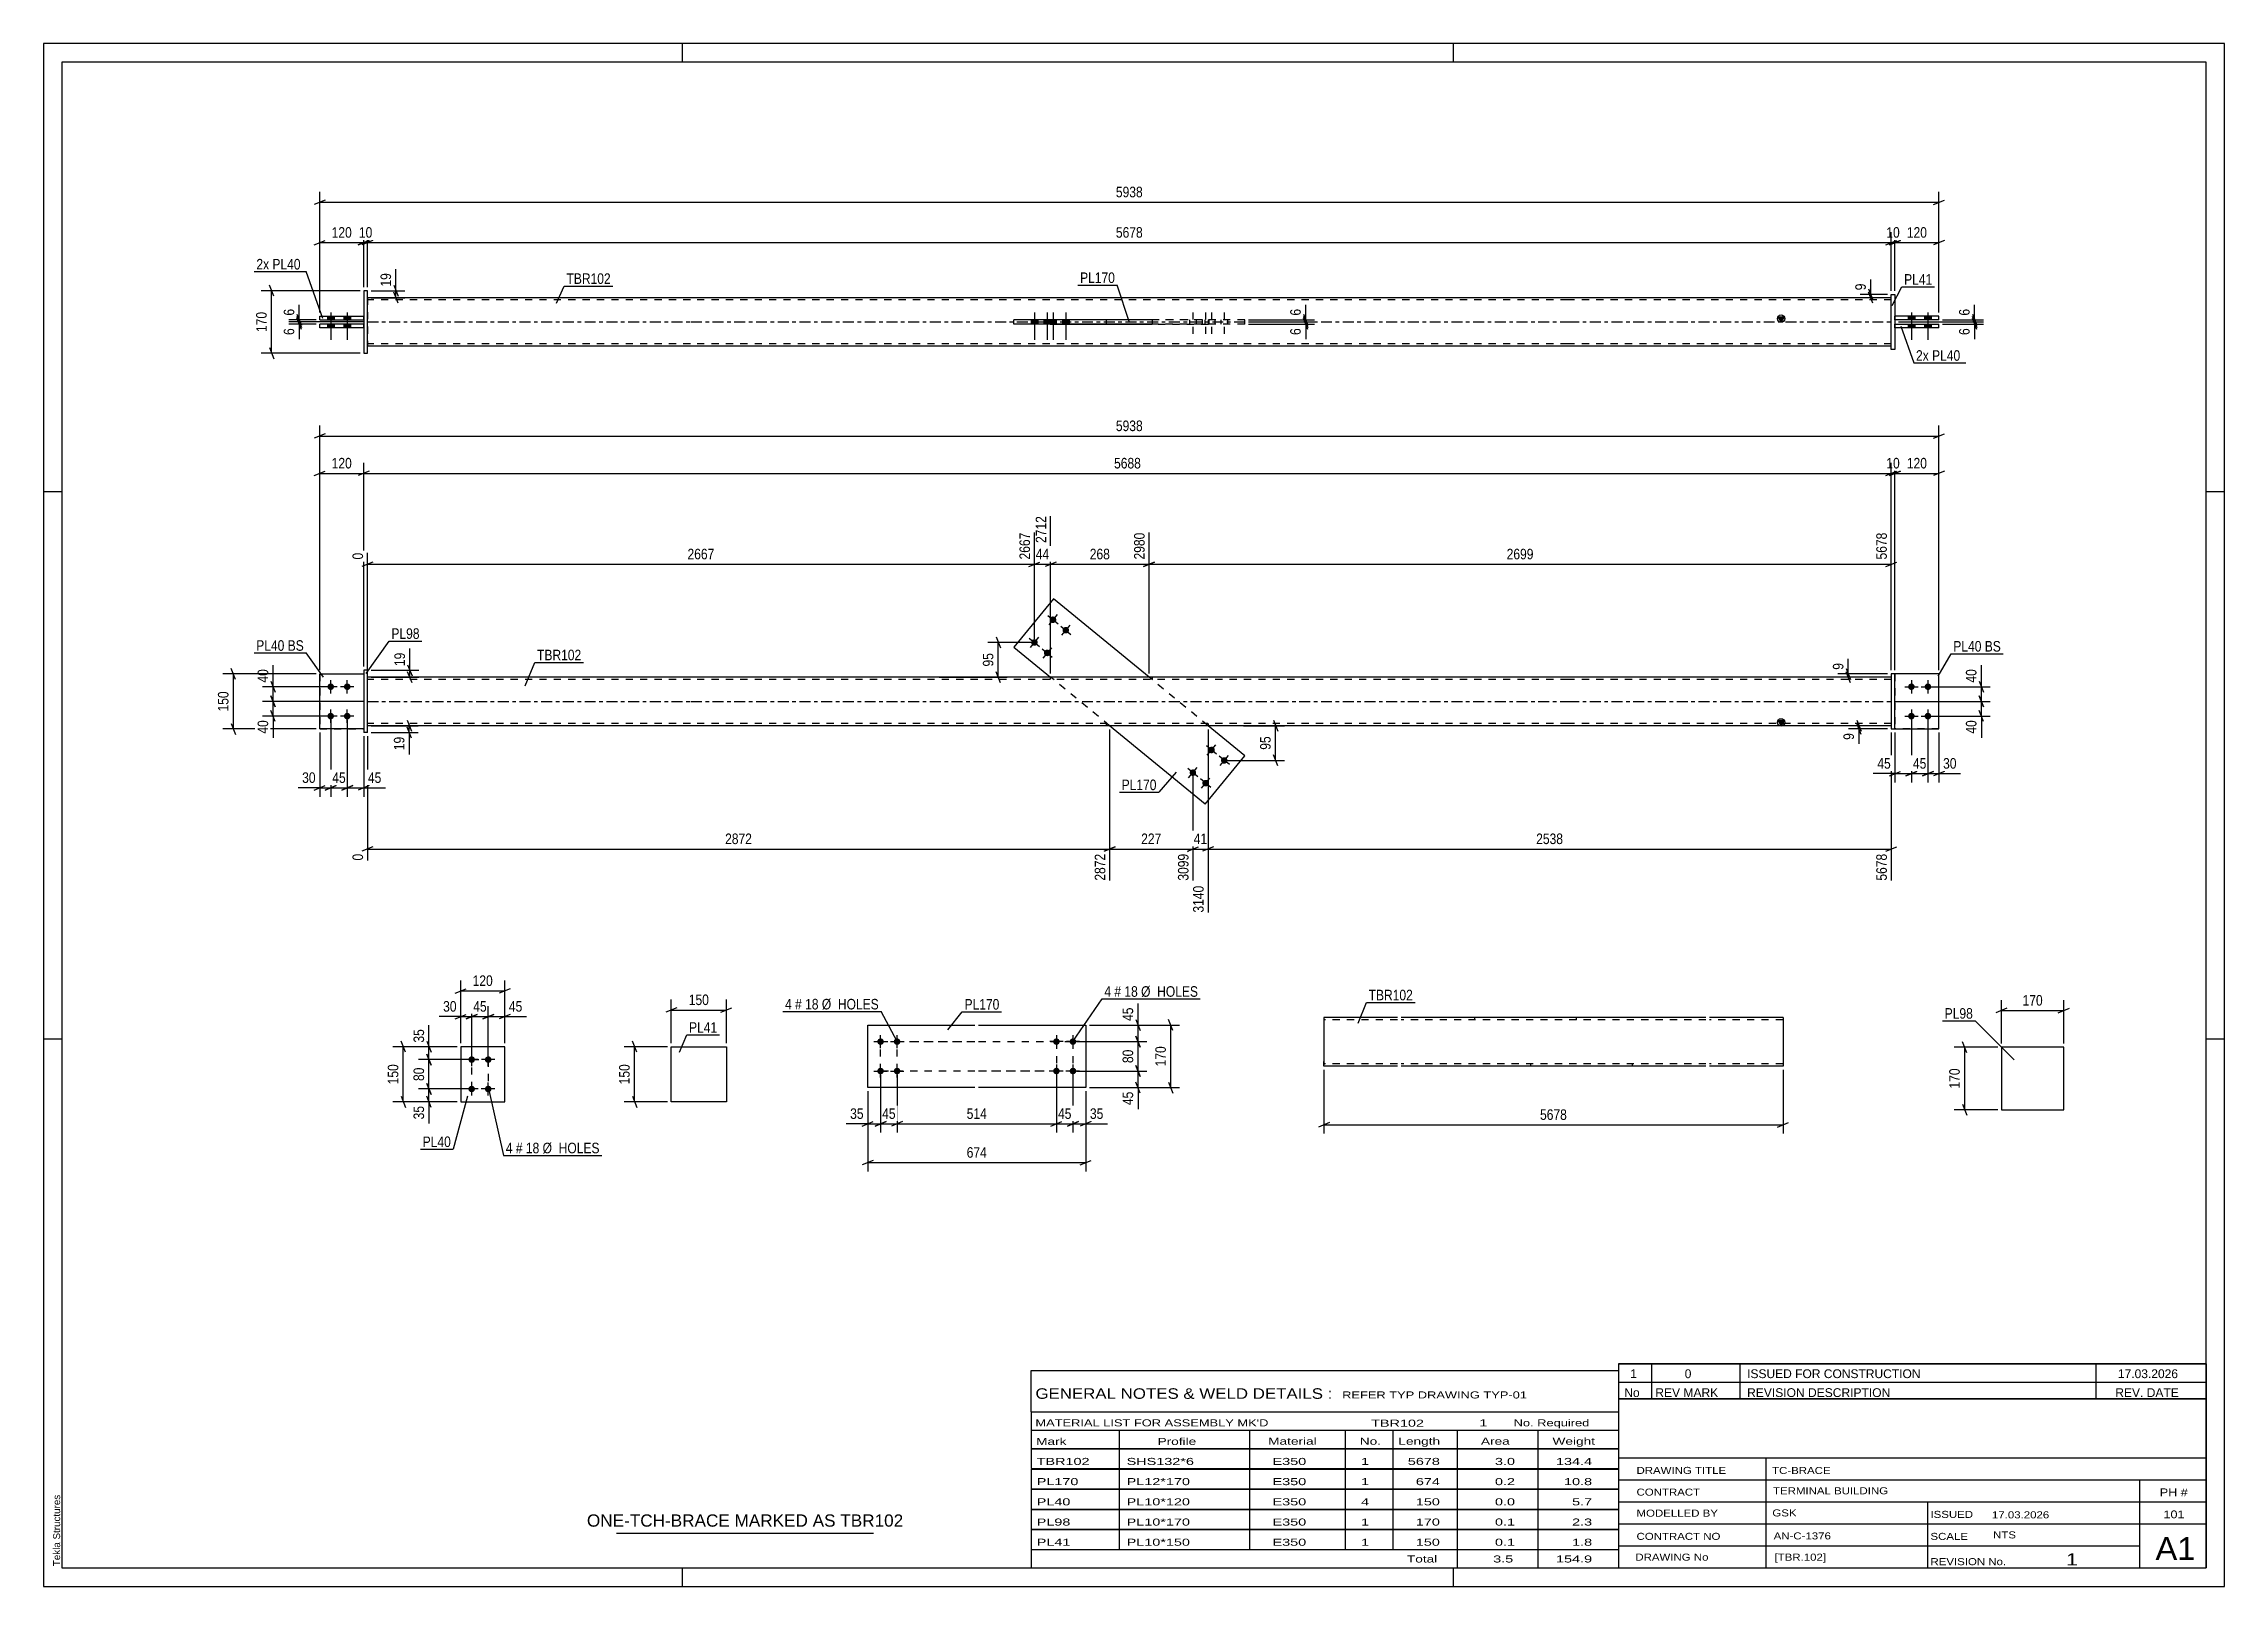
# Model space of a CAD drawing. Header units: millimetres. Extents: x 0 to 594, y 0 to 420.
import ezdxf

# ---------------------------------------------------------------- set-up
doc = ezdxf.new("R2010")
doc.units = ezdxf.units.MM
doc.linetypes.add('DXK_LINE_DOT2', pattern=[3.9198, 1.9599, -1.9599])
doc.linetypes.add('DXK_LINE_DOT3', pattern=[5.9187, 2.979, -0.9799, 0.9799, -0.9799])
doc.styles.add('Arial', font='ARIAL.TTF', dxfattribs={"height": 0.2})
doc.styles.add('Arial Narrow', font='ARIALN.TTF', dxfattribs={"height": 0.2})

# ---------------------------------------------------------------- blocks, each defined once
blk = doc.blocks.new('Unknown-580874476-1129')
at = {"color": 5, "linetype": 'Continuous'}
for p, q in [((594, 420), (0, 420)), ((0, 420), (0, 0)), ((174, 415), (174, 420)), ((384, 415), (384, 420)), ((594, 0), (594, 420)), ((589, 415), (5, 415)), ((5, 415), (5, 5)), ((589, 5), (589, 415)), ((5, 298), (0, 298)), ((594, 298), (589, 298)), ((5, 149), (0, 149)), ((594, 149), (589, 149)), ((0, 0), (594, 0)), ((5, 5), (589, 5)), ((174, 0), (174, 5)), ((384, 0), (384, 5))]:
    blk.add_line(p, q, dxfattribs=at)
at = {"color": 174, "linetype": 'Continuous', "style": 'Arial'}
blk.add_text('Tekla Structures', height=1.9102, rotation=90, dxfattribs=at).set_placement((4.5, 5.5))
blk = doc.blocks.new('Part-580874476-3673 - 3672')
at = {"color": 2, "linetype": 'Continuous'}
for p, q in [((224.47, 152.8), (253.67, 152.8)), ((224.47, 135.8), (224.47, 152.8)), ((254.67, 152.8), (283.87, 152.8)), ((283.87, 152.8), (283.87, 135.8)), ((253.67, 135.8), (224.47, 135.8)), ((283.87, 135.8), (254.67, 135.8))]:
    blk.add_line(p, q, dxfattribs=at)
blk = doc.blocks.new('Bolt-580874476-3674 - 3672')
at = {"linetype": 'Continuous'}
for points in [[(275.87, 147.4, -1), (275.87, 149.2, -1)], [(280.37, 147.4, -1), (280.37, 149.2, -1)], [(275.87, 139.4, -1), (275.87, 141.2, -1)], [(280.37, 139.4, -1), (280.37, 141.2, -1)]]:
    blk.add_hatch(color=1, dxfattribs=at).paths.add_polyline_path(points)
at = {"color": 1, "linetype": 'Continuous'}
for p, q in [((275.87, 150.1), (275.87, 146.5)), ((280.37, 150.1), (280.37, 146.5)), ((277.67, 148.3), (274.07, 148.3)), ((282.17, 148.3), (278.57, 148.3)), ((277.67, 140.3), (274.07, 140.3)), ((275.87, 142.1), (275.87, 138.5)), ((282.17, 140.3), (278.57, 140.3)), ((280.37, 142.1), (280.37, 138.5))]:
    blk.add_line(p, q, dxfattribs=at)
blk = doc.blocks.new('Bolt-580874476-3675 - 3672')
at = {"linetype": 'Continuous'}
for points in [[(227.97, 149.2, -1), (227.97, 147.4, -1)], [(232.47, 149.2, -1), (232.47, 147.4, -1)], [(227.97, 141.2, -1), (227.97, 139.4, -1)], [(232.47, 141.2, -1), (232.47, 139.4, -1)]]:
    blk.add_hatch(color=1, dxfattribs=at).paths.add_polyline_path(points)
at = {"color": 1, "linetype": 'Continuous'}
for p, q in [((227.97, 146.5), (227.97, 150.1)), ((232.47, 146.5), (232.47, 150.1)), ((226.17, 148.3), (229.77, 148.3)), ((230.67, 148.3), (234.27, 148.3)), ((226.17, 140.3), (229.77, 140.3)), ((227.97, 138.5), (227.97, 142.1)), ((230.67, 140.3), (234.27, 140.3)), ((232.47, 138.5), (232.47, 142.1))]:
    blk.add_line(p, q, dxfattribs=at)
blk = doc.blocks.new('Part-580874476-1555 - 1539')
at = {"color": 2, "linetype": 'Continuous'}
for p, q in [((113.6, 146.91), (113.6, 131.91)), ((125.6, 146.91), (113.6, 146.91)), ((125.6, 131.91), (125.6, 146.91)), ((113.6, 131.91), (125.6, 131.91))]:
    blk.add_line(p, q, dxfattribs=at)
blk = doc.blocks.new('Bolt-580874476-1560 - 1539')
at = {"linetype": 'Continuous'}
for points in [[(116.6, 142.51, -1), (116.6, 144.31, -1)], [(121.1, 142.51, -1), (121.1, 144.31, -1)], [(116.6, 134.51, -1), (116.6, 136.31, -1)], [(121.1, 134.51, -1), (121.1, 136.31, -1)]]:
    blk.add_hatch(color=1, dxfattribs=at).paths.add_polyline_path(points)
at = {"color": 1, "linetype": 'Continuous'}
for p, q in [((118.4, 143.41), (114.8, 143.41)), ((116.6, 141.61), (116.6, 145.21)), ((122.9, 143.41), (119.3, 143.41)), ((121.1, 141.61), (121.1, 145.21)), ((116.6, 133.61), (116.6, 137.21)), ((121.1, 133.61), (121.1, 137.21)), ((118.4, 135.41), (114.8, 135.41)), ((122.9, 135.41), (119.3, 135.41))]:
    blk.add_line(p, q, dxfattribs=at)
blk = doc.blocks.new('Part-580874476-1922 - 1901')
at = {"color": 7, "linetype": 'DXK_LINE_DOT2'}
for p, q in [((516.25, 248.42), (504.25, 248.42)), ((504.25, 233.42), (504.25, 248.42)), ((516.25, 233.42), (516.25, 248.42)), ((516.25, 233.42), (504.25, 233.42))]:
    blk.add_line(p, q, dxfattribs=at)
blk = doc.blocks.new('Part-580874476-1923 - 1901')
at = {"color": 2, "linetype": 'Continuous'}
for p, q in [((504.25, 248.42), (503.25, 248.42)), ((503.25, 248.42), (503.25, 233.42)), ((504.25, 233.42), (504.25, 248.42)), ((503.25, 233.42), (504.25, 233.42))]:
    blk.add_line(p, q, dxfattribs=at)
blk = doc.blocks.new('Part-580874476-1928 - 1901')
at = {"color": 2, "linetype": 'Continuous'}
for p, q in [((75.2, 233.42), (75.2, 248.42)), ((75.2, 248.42), (87.2, 248.42)), ((87.2, 233.42), (75.2, 233.42))]:
    blk.add_line(p, q, dxfattribs=at)
at = {"color": 7, "linetype": 'DXK_LINE_DOT2'}
blk.add_line((87.2, 248.42), (87.2, 233.42), dxfattribs=at)
blk = doc.blocks.new('Part-580874476-1912 - 1901')
at = {"linetype": 'Continuous'}
blk.add_hatch(color=2, dxfattribs=at).paths.add_polyline_path([(473.25, 234.32), (472.45, 235.72), (474.05, 235.72)])
at = {"color": 2, "linetype": 'Continuous'}
for p, q in [((176.2, 247.52), (88.2, 247.52)), ((415.15, 247.52), (176.3, 247.52)), ((503.25, 247.52), (415.25, 247.52)), ((176.2, 234.32), (88.2, 234.32)), ((415.15, 234.32), (176.3, 234.32)), ((503.25, 234.32), (415.25, 234.32)), ((473.25, 234.32), (472.45, 235.72)), ((472.45, 235.72), (474.05, 235.72)), ((474.05, 235.72), (473.25, 234.32))]:
    blk.add_line(p, q, dxfattribs=at)
at = {"color": 7, "linetype": 'DXK_LINE_DOT2'}
for p, q in [((88.2, 234.32), (88.2, 247.52)), ((176.2, 246.92), (88.2, 246.92)), ((415.15, 246.92), (176.3, 246.92)), ((274.2, 247.52), (274.2, 246.92)), ((301.92, 247.52), (301.92, 246.92)), ((503.25, 246.92), (415.25, 246.92)), ((503.25, 247.52), (503.25, 234.32)), ((176.2, 234.92), (88.2, 234.92)), ((415.15, 234.92), (176.3, 234.92)), ((289.54, 234.32), (289.54, 234.92)), ((317.26, 234.32), (317.26, 234.92)), ((503.25, 234.92), (415.25, 234.92))]:
    blk.add_line(p, q, dxfattribs=at)
at = {"color": 7, "linetype": 'DXK_LINE_DOT3'}
for p, q in [((88.2, 240.92), (176.2, 240.92)), ((176.3, 240.92), (415.15, 240.92)), ((415.25, 240.92), (503.25, 240.92))]:
    blk.add_line(p, q, dxfattribs=at)
at = {"color": 2, "linetype": 'Continuous'}
blk.add_circle((473.25, 235.22), 1, dxfattribs=at)
blk = doc.blocks.new('Part-580874476-1933 - 1901')
at = {"color": 7, "linetype": 'DXK_LINE_DOT2'}
for p, q in [((75.2, 248.42), (75.2, 233.42)), ((75.2, 248.42), (87.2, 248.42)), ((87.2, 248.42), (87.2, 233.42)), ((75.2, 233.42), (87.2, 233.42))]:
    blk.add_line(p, q, dxfattribs=at)
blk = doc.blocks.new('Part-580874476-1917 - 1901')
at = {"color": 2, "linetype": 'Continuous'}
for p, q in [((516.25, 248.42), (504.25, 248.42)), ((516.25, 233.42), (516.25, 248.42)), ((504.25, 233.42), (516.25, 233.42))]:
    blk.add_line(p, q, dxfattribs=at)
at = {"color": 7, "linetype": 'DXK_LINE_DOT2'}
blk.add_line((504.25, 248.42), (504.25, 233.42), dxfattribs=at)
blk = doc.blocks.new('Part-580874476-1938 - 1901')
at = {"color": 2, "linetype": 'Continuous'}
for p, q in [((88.2, 249.42), (87.2, 249.42)), ((87.2, 249.42), (87.2, 232.42)), ((88.2, 232.42), (88.2, 249.42)), ((88.2, 232.42), (87.2, 232.42))]:
    blk.add_line(p, q, dxfattribs=at)
blk = doc.blocks.new('Part-580874476-1943 - 1901')
at = {"color": 2, "linetype": 'Continuous'}
for p, q in [((275.09, 268.86), (264.3, 255.73)), ((301.09, 247.52), (275.09, 268.86)), ((264.3, 255.73), (274.3, 247.52)), ((316.36, 212.97), (290.37, 234.32)), ((327.15, 226.11), (317.16, 234.32)), ((316.36, 212.97), (327.15, 226.11))]:
    blk.add_line(p, q, dxfattribs=at)
at = {"color": 7, "linetype": 'DXK_LINE_DOT2'}
for p, q in [((290.37, 234.32), (274.3, 247.52)), ((317.16, 234.32), (301.09, 247.52))]:
    blk.add_line(p, q, dxfattribs=at)
blk = doc.blocks.new('Bolt-580874476-1944 - 1901')
at = {"linetype": 'Continuous'}
for points in [[(508.75, 245.82, -1), (508.75, 244.02, -1)], [(513.25, 245.82, -1), (513.25, 244.02, -1)], [(508.75, 237.82, -1), (508.75, 236.02, -1)], [(513.25, 237.82, -1), (513.25, 236.02, -1)]]:
    blk.add_hatch(color=1, dxfattribs=at).paths.add_polyline_path(points)
at = {"color": 1, "linetype": 'Continuous'}
for p, q in [((506.95, 244.92), (510.55, 244.92)), ((508.75, 246.72), (508.75, 243.12)), ((511.45, 244.92), (515.05, 244.92)), ((513.25, 246.72), (513.25, 243.12)), ((508.75, 238.72), (508.75, 235.12)), ((513.25, 238.72), (513.25, 235.12)), ((506.95, 236.92), (510.55, 236.92)), ((511.45, 236.92), (515.05, 236.92))]:
    blk.add_line(p, q, dxfattribs=at)
blk = doc.blocks.new('Bolt-580874476-1945 - 1901')
at = {"linetype": 'Continuous'}
for points in [[(78.2, 244.02, -1), (78.2, 245.82, -1)], [(82.7, 244.02, -1), (82.7, 245.82, -1)], [(78.2, 236.02, -1), (78.2, 237.82, -1)], [(82.7, 236.02, -1), (82.7, 237.82, -1)]]:
    blk.add_hatch(color=1, dxfattribs=at).paths.add_polyline_path(points)
at = {"color": 1, "linetype": 'Continuous'}
for p, q in [((80, 244.92), (76.4, 244.92)), ((78.2, 243.12), (78.2, 246.72)), ((84.5, 244.92), (80.9, 244.92)), ((82.7, 243.12), (82.7, 246.72)), ((78.2, 235.12), (78.2, 238.72)), ((82.7, 235.12), (82.7, 238.72)), ((80, 236.92), (76.4, 236.92)), ((84.5, 236.92), (80.9, 236.92))]:
    blk.add_line(p, q, dxfattribs=at)
blk = doc.blocks.new('Bolt-580874476-1946 - 1901')
at = {"linetype": 'Continuous'}
for points in [[(275.51, 263.86, -1), (274.37, 262.47, -1)], [(270.44, 257.68, -1), (269.29, 256.29, -1)], [(278.99, 261, -1), (277.85, 259.61, -1)], [(273.91, 254.82, -1), (272.77, 253.43, -1)]]:
    blk.add_hatch(color=1, dxfattribs=at).paths.add_polyline_path(points)
at = {"color": 1, "linetype": 'Continuous'}
for p, q in [((273.55, 264.31), (276.33, 262.02)), ((276.09, 264.56), (273.8, 261.77)), ((277.03, 261.45), (279.81, 259.17)), ((279.56, 261.7), (277.28, 258.92)), ((268.47, 258.12), (271.26, 255.84)), ((271.01, 258.37), (268.72, 255.59)), ((274.49, 255.52), (272.2, 252.74)), ((271.95, 255.27), (274.73, 252.98))]:
    blk.add_line(p, q, dxfattribs=at)
blk = doc.blocks.new('Bolt-580874476-1947 - 1901')
at = {"linetype": 'Continuous'}
for points in [[(317.54, 227.01, -1), (318.69, 228.4, -1)], [(321.02, 224.16, -1), (322.16, 225.55, -1)], [(312.47, 220.83, -1), (313.61, 222.22, -1)], [(315.94, 217.97, -1), (317.09, 219.37, -1)]]:
    blk.add_hatch(color=1, dxfattribs=at).paths.add_polyline_path(points)
at = {"color": 1, "linetype": 'Continuous'}
for p, q in [((319.51, 226.57), (316.72, 228.85)), ((316.97, 226.32), (319.26, 229.1)), ((322.98, 223.71), (320.2, 226)), ((320.45, 223.46), (322.73, 226.24)), ((314.43, 220.38), (311.65, 222.67)), ((311.89, 220.14), (314.18, 222.92)), ((317.91, 217.53), (315.12, 219.81)), ((315.37, 217.28), (317.66, 220.06))]:
    blk.add_line(p, q, dxfattribs=at)
blk = doc.blocks.new('Part-580874476-2347 - 2328')
at = {"color": 2, "linetype": 'Continuous'}
for p, q in [((75.2, 342.63), (75.2, 343.63)), ((87.2, 343.63), (75.2, 343.63)), ((87.2, 342.63), (75.2, 342.63))]:
    blk.add_line(p, q, dxfattribs=at)
at = {"color": 7, "linetype": 'DXK_LINE_DOT2'}
blk.add_line((87.2, 342.63), (87.2, 343.63), dxfattribs=at)
blk = doc.blocks.new('Bolt-580874476-2331 - 2328')
at = {"linetype": 'Continuous'}
for points in [[(77.3, 344.83), (79.1, 344.83), (79.1, 345.83), (77.3, 345.83)], [(77.3, 344.83), (79.1, 344.83), (79.1, 345.83), (77.3, 345.83)], [(81.8, 344.83), (83.6, 344.83), (83.6, 345.83), (81.8, 345.83)], [(81.8, 344.83), (83.6, 344.83), (83.6, 345.83), (81.8, 345.83)], [(77.3, 342.63), (79.1, 342.63), (79.1, 343.63), (77.3, 343.63)], [(77.3, 342.63), (79.1, 342.63), (79.1, 343.63), (77.3, 343.63)], [(81.8, 342.63), (83.6, 342.63), (83.6, 343.63), (81.8, 343.63)], [(81.8, 342.63), (83.6, 342.63), (83.6, 343.63), (81.8, 343.63)]]:
    blk.add_hatch(color=1, dxfattribs=at).paths.add_polyline_path(points)
at = {"color": 1, "linetype": 'Continuous'}
for p, q in [((77.3, 345.83), (77.3, 344.83)), ((77.3, 345.83), (77.3, 344.83)), ((78.2, 346.83), (78.2, 339.33)), ((78.2, 346.83), (78.2, 339.33)), ((79.1, 345.83), (79.1, 344.83)), ((79.1, 345.83), (79.1, 344.83)), ((81.8, 345.83), (81.8, 344.83)), ((81.8, 345.83), (81.8, 344.83)), ((82.7, 346.83), (82.7, 339.33)), ((82.7, 346.83), (82.7, 339.33)), ((83.6, 345.83), (83.6, 344.83)), ((83.6, 345.83), (83.6, 344.83)), ((77.3, 343.63), (77.3, 342.63)), ((77.3, 343.63), (77.3, 342.63)), ((79.1, 343.63), (79.1, 342.63)), ((79.1, 343.63), (79.1, 342.63)), ((81.8, 343.63), (81.8, 342.63)), ((81.8, 343.63), (81.8, 342.63)), ((83.6, 343.63), (83.6, 342.63)), ((83.6, 343.63), (83.6, 342.63))]:
    blk.add_line(p, q, dxfattribs=at)
blk = doc.blocks.new('Bolt-580874476-2330 - 2328')
at = {"linetype": 'Continuous'}
for points in [[(509.65, 345.83), (507.85, 345.83), (507.85, 344.83), (509.65, 344.83)], [(509.65, 345.83), (507.85, 345.83), (507.85, 344.83), (509.65, 344.83)], [(514.15, 345.83), (512.35, 345.83), (512.35, 344.83), (514.15, 344.83)], [(514.15, 345.83), (512.35, 345.83), (512.35, 344.83), (514.15, 344.83)], [(509.65, 343.63), (507.85, 343.63), (507.85, 342.63), (509.65, 342.63)], [(509.65, 343.63), (507.85, 343.63), (507.85, 342.63), (509.65, 342.63)], [(514.15, 343.63), (512.35, 343.63), (512.35, 342.63), (514.15, 342.63)], [(514.15, 343.63), (512.35, 343.63), (512.35, 342.63), (514.15, 342.63)]]:
    blk.add_hatch(color=1, dxfattribs=at).paths.add_polyline_path(points)
at = {"color": 1, "linetype": 'Continuous'}
for p, q in [((507.85, 345.83), (507.85, 344.83)), ((507.85, 345.83), (507.85, 344.83)), ((508.75, 346.83), (508.75, 339.33)), ((508.75, 346.83), (508.75, 339.33)), ((509.65, 345.83), (509.65, 344.83)), ((509.65, 345.83), (509.65, 344.83)), ((512.35, 345.83), (512.35, 344.83)), ((512.35, 345.83), (512.35, 344.83)), ((513.25, 346.83), (513.25, 339.33)), ((513.25, 346.83), (513.25, 339.33)), ((514.15, 345.83), (514.15, 344.83)), ((514.15, 345.83), (514.15, 344.83)), ((507.85, 343.63), (507.85, 342.63)), ((507.85, 343.63), (507.85, 342.63)), ((509.65, 343.63), (509.65, 342.63)), ((509.65, 343.63), (509.65, 342.63)), ((512.35, 343.63), (512.35, 342.63)), ((512.35, 343.63), (512.35, 342.63)), ((514.15, 343.63), (514.15, 342.63)), ((514.15, 343.63), (514.15, 342.63))]:
    blk.add_line(p, q, dxfattribs=at)
blk = doc.blocks.new('Part-580874476-2336 - 2328')
at = {"color": 2, "linetype": 'Continuous'}
for p, q in [((264.3, 343.63), (264.3, 344.83)), ((301.92, 344.83), (264.3, 344.83)), ((275.09, 343.63), (275.09, 344.83)), ((301.92, 343.63), (264.3, 343.63))]:
    blk.add_line(p, q, dxfattribs=at)
at = {"color": 7, "linetype": 'DXK_LINE_DOT2'}
for p, q in [((327.15, 344.83), (301.92, 344.83)), ((316.36, 343.63), (316.36, 344.83)), ((327.15, 343.63), (327.15, 344.83)), ((327.15, 343.63), (301.92, 343.63))]:
    blk.add_line(p, q, dxfattribs=at)
blk = doc.blocks.new('Part-580874476-2337 - 2328')
at = {"color": 2, "linetype": 'Continuous'}
for p, q in [((88.2, 352.73), (87.2, 352.73)), ((87.2, 352.73), (87.2, 335.73)), ((88.2, 335.73), (88.2, 352.73)), ((87.2, 335.73), (88.2, 335.73))]:
    blk.add_line(p, q, dxfattribs=at)
blk = doc.blocks.new('Part-580874476-2342 - 2328')
at = {"color": 2, "linetype": 'Continuous'}
for p, q in [((75.2, 344.83), (75.2, 345.83)), ((75.2, 345.83), (87.2, 345.83)), ((75.2, 344.83), (87.2, 344.83))]:
    blk.add_line(p, q, dxfattribs=at)
at = {"color": 7, "linetype": 'DXK_LINE_DOT2'}
blk.add_line((87.2, 344.83), (87.2, 345.83), dxfattribs=at)
blk = doc.blocks.new('Part-580874476-2352 - 2328')
at = {"color": 2, "linetype": 'Continuous'}
for p, q in [((503.25, 336.73), (503.25, 351.73)), ((503.25, 351.73), (504.25, 351.73)), ((504.25, 351.73), (504.25, 336.73)), ((504.25, 336.73), (503.25, 336.73))]:
    blk.add_line(p, q, dxfattribs=at)
blk = doc.blocks.new('Part-580874476-2357 - 2328')
at = {"color": 2, "linetype": 'Continuous'}
for p, q in [((516.25, 345.83), (504.25, 345.83)), ((504.25, 344.83), (504.25, 345.83)), ((516.25, 344.83), (504.25, 344.83)), ((516.25, 344.83), (516.25, 345.83))]:
    blk.add_line(p, q, dxfattribs=at)
blk = doc.blocks.new('Part-580874476-2362 - 2328')
at = {"color": 2, "linetype": 'Continuous'}
for p, q in [((504.25, 342.63), (504.25, 343.63)), ((504.25, 343.63), (516.25, 343.63)), ((516.25, 342.63), (504.25, 342.63)), ((516.25, 342.63), (516.25, 343.63))]:
    blk.add_line(p, q, dxfattribs=at)
blk = doc.blocks.new('Part-580874476-2367 - 2328')
at = {"linetype": 'Continuous'}
blk.add_hatch(color=2, dxfattribs=at).paths.add_polyline_path([(473.25, 344.23), (472.45, 345.63), (474.05, 345.63)])
at = {"color": 2, "linetype": 'Continuous'}
for p, q in [((176.2, 350.83), (88.2, 350.83)), ((415.15, 350.83), (176.3, 350.83)), ((503.25, 350.83), (415.25, 350.83)), ((274.2, 344.93), (301.92, 344.93)), ((274.2, 344.83), (274.2, 344.93)), ((289.54, 344.83), (289.54, 344.93)), ((301.92, 344.93), (301.92, 343.53)), ((473.25, 344.23), (472.45, 345.63)), ((472.45, 345.63), (474.05, 345.63)), ((474.05, 345.63), (473.25, 344.23)), ((274.2, 343.63), (274.2, 343.53)), ((301.92, 343.53), (274.2, 343.53)), ((289.54, 343.63), (289.54, 343.53)), ((176.2, 337.63), (88.2, 337.63)), ((415.15, 337.63), (176.3, 337.63)), ((503.25, 337.63), (415.25, 337.63))]:
    blk.add_line(p, q, dxfattribs=at)
at = {"color": 7, "linetype": 'DXK_LINE_DOT2'}
for p, q in [((88.2, 350.83), (88.2, 337.63)), ((503.25, 337.63), (503.25, 350.83)), ((176.2, 350.23), (88.2, 350.23)), ((415.15, 350.23), (176.3, 350.23)), ((274.2, 343.53), (274.2, 344.83)), ((289.54, 343.53), (289.54, 344.83)), ((301.92, 344.93), (317.26, 344.93)), ((317.26, 344.93), (317.26, 343.53)), ((503.25, 350.23), (415.25, 350.23)), ((317.26, 343.53), (301.92, 343.53)), ((176.2, 338.23), (88.2, 338.23)), ((415.15, 338.23), (176.3, 338.23)), ((503.25, 338.23), (415.25, 338.23))]:
    blk.add_line(p, q, dxfattribs=at)
at = {"color": 7, "linetype": 'DXK_LINE_DOT3'}
for p, q in [((88.2, 344.23), (176.2, 344.23)), ((176.3, 344.23), (415.15, 344.23)), ((415.25, 344.23), (503.25, 344.23))]:
    blk.add_line(p, q, dxfattribs=at)
at = {"color": 2, "linetype": 'Continuous'}
blk.add_circle((473.25, 345.13), 1, dxfattribs=at)
blk = doc.blocks.new('Bolt-580874476-2373 - 2328')
at = {"linetype": 'Continuous'}
for points in [[(270.77, 344.83), (268.97, 344.83), (268.97, 343.63), (270.77, 343.63)], [(274.24, 344.83), (272.44, 344.83), (272.44, 343.63), (274.24, 343.63)], [(275.84, 344.83), (274.04, 344.83), (274.04, 343.63), (275.84, 343.63)], [(279.32, 344.83), (277.52, 344.83), (277.52, 343.63), (279.32, 343.63)]]:
    blk.add_hatch(color=1, dxfattribs=at).paths.add_polyline_path(points)
at = {"color": 1, "linetype": 'Continuous'}
for p, q in [((268.97, 344.83), (268.97, 343.63)), ((269.87, 346.83), (269.87, 339.33)), ((270.77, 344.83), (270.77, 343.63)), ((272.44, 344.83), (272.44, 343.63)), ((273.34, 346.83), (273.34, 339.33)), ((274.04, 344.83), (274.04, 343.63)), ((274.24, 344.83), (274.24, 343.63)), ((274.94, 346.83), (274.94, 339.33)), ((275.84, 344.83), (275.84, 343.63)), ((277.52, 344.83), (277.52, 343.63)), ((278.42, 346.83), (278.42, 339.33)), ((279.32, 344.83), (279.32, 343.63))]:
    blk.add_line(p, q, dxfattribs=at)
blk = doc.blocks.new('Bolt-580874476-2374 - 2328')
at = {"color": 1, "linetype": 'DXK_LINE_DOT2'}
for p, q in [((312.14, 344.83), (312.14, 343.63)), ((313.04, 346.83), (313.04, 339.33)), ((313.94, 344.83), (313.94, 343.63)), ((315.61, 344.83), (315.61, 343.63)), ((316.51, 346.83), (316.51, 339.33)), ((317.21, 344.83), (317.21, 343.63)), ((317.41, 344.83), (317.41, 343.63)), ((318.11, 346.83), (318.11, 339.33)), ((319.01, 344.83), (319.01, 343.63)), ((320.69, 344.83), (320.69, 343.63)), ((321.59, 346.83), (321.59, 339.33)), ((322.49, 344.83), (322.49, 343.63))]:
    blk.add_line(p, q, dxfattribs=at)
blk = doc.blocks.new('Part-580874476-4608 - 4607')
at = {"color": 2, "linetype": 'Continuous'}
for p, q in [((550.27, 146.77), (533.27, 146.77)), ((533.27, 146.77), (533.27, 129.77)), ((550.27, 129.77), (550.27, 146.77)), ((533.27, 129.77), (550.27, 129.77))]:
    blk.add_line(p, q, dxfattribs=at)
blk = doc.blocks.new('Part-580874476-1515 - 1499')
at = {"color": 2, "linetype": 'Continuous'}
for p, q in [((170.97, 146.91), (185.97, 146.91)), ((170.97, 131.91), (170.97, 146.91)), ((185.97, 146.91), (185.97, 131.91)), ((185.97, 131.91), (170.97, 131.91))]:
    blk.add_line(p, q, dxfattribs=at)
blk = doc.blocks.new('Part-580874476-1478 - 1462')
at = {"color": 2, "linetype": 'Continuous'}
for p, q in [((368.73, 154.85), (348.73, 154.85)), ((348.73, 154.85), (348.73, 153.65)), ((452.78, 154.85), (369.73, 154.85)), ((473.78, 154.85), (453.78, 154.85)), ((473.78, 154.85), (473.78, 154.76)), ((473.78, 154.76), (473.78, 153.65)), ((348.73, 153.65), (348.73, 142.85)), ((473.78, 153.65), (473.78, 141.65)), ((348.73, 141.74), (348.73, 142.85)), ((348.73, 141.65), (348.73, 141.74)), ((368.73, 141.65), (348.73, 141.65)), ((452.78, 141.65), (369.73, 141.65)), ((473.78, 141.65), (453.78, 141.65))]:
    blk.add_line(p, q, dxfattribs=at)
at = {"color": 7, "linetype": 'DXK_LINE_DOT2'}
for p, q in [((389.73, 154.85), (389.73, 154.25)), ((417.44, 154.85), (417.44, 154.25)), ((473.78, 154.5), (473.78, 153.65)), ((368.73, 154.25), (348.73, 154.25)), ((452.78, 154.25), (369.73, 154.25)), ((473.78, 154.25), (453.78, 154.25)), ((348.73, 142.85), (348.73, 142)), ((348.73, 142.25), (348.73, 142.29)), ((368.73, 142.25), (348.73, 142.25)), ((452.78, 142.25), (369.73, 142.25)), ((405.07, 141.65), (405.07, 142.25)), ((432.78, 141.65), (432.78, 142.25)), ((473.78, 142.25), (453.78, 142.25)), ((473.78, 142.29), (473.78, 142.39)), ((473.78, 142.25), (473.78, 142.29)), ((473.78, 142.25), (473.78, 142.29))]:
    blk.add_line(p, q, dxfattribs=at)
blk = doc.blocks.new('Rectangle-580874476-3849 - 3672')
at = {"color": 1, "linetype": 'DXK_LINE_DOT2'}
for p, q in [((227.97, 148.3), (253.67, 148.3)), ((227.97, 140.3), (227.97, 148.3)), ((254.67, 148.3), (280.37, 148.3)), ((280.37, 148.3), (280.37, 140.3)), ((253.67, 140.3), (227.97, 140.3)), ((280.37, 140.3), (254.67, 140.3))]:
    blk.add_line(p, q, dxfattribs=at)
blk = doc.blocks.new('Rectangle-580874476-1669 - 1539')
at = {"color": 1, "linetype": 'DXK_LINE_DOT2'}
blk.add_lwpolyline([(116.6, 143.41), (121.1, 143.41), (121.1, 135.41), (116.6, 135.41), (116.6, 143.41)], close=True, dxfattribs=at)
blk = doc.blocks.new('Rectangle-580874476-3859 - 3672')
at = {"color": 1, "linetype": 'DXK_LINE_DOT2'}
for p, q in [((232.47, 148.3), (253.67, 148.3)), ((232.47, 140.3), (232.47, 148.3)), ((254.67, 148.3), (275.87, 148.3)), ((275.87, 148.3), (275.87, 140.3)), ((253.67, 140.3), (232.47, 140.3)), ((275.87, 140.3), (254.67, 140.3))]:
    blk.add_line(p, q, dxfattribs=at)
blk = doc.blocks.new('StraightDimension-580874476-3680 - 3672')
at = {"color": 7, "linetype": 'Continuous'}
for p, q in [((280.37, 139.3), (280.37, 123.52)), ((283.87, 134.8), (283.87, 123.52)), ((278.87, 125.32), (281.87, 126.52)), ((280.37, 125.92), (283.87, 125.92)), ((285.37, 126.52), (282.37, 125.32))]:
    blk.add_line(p, q, dxfattribs=at)
at = {"color": 0}
blk.add_wipeout([(289.25, 126.67), (289.25, 130.87), (284.4, 130.87), (284.4, 126.67)], dxfattribs=at)
at = {"color": 7, "linetype": 'Continuous'}
blk.add_line((283.87, 125.92), (289.78, 125.92), dxfattribs=at)
blk.add_line((283.87, 125.92), (289.78, 125.92), dxfattribs=at)
at = {"color": 3, "style": 'Arial Narrow'}
blk.add_text('35', height=2.863, dxfattribs=at).set_placement((285, 127.27))
blk = doc.blocks.new('StraightDimension-580874476-3681 - 3672')
at = {"color": 7, "linetype": 'Continuous'}
for p, q in [((275.87, 139.3), (275.87, 123.52)), ((280.37, 139.3), (280.37, 123.52)), ((274.37, 125.32), (277.37, 126.52)), ((275.87, 125.92), (280.37, 125.92)), ((281.87, 126.52), (278.87, 125.32))]:
    blk.add_line(p, q, dxfattribs=at)
at = {"color": 0}
blk.add_wipeout([(280.55, 126.67), (280.55, 130.87), (275.7, 130.87), (275.7, 126.67)], dxfattribs=at)
at = {"color": 3, "style": 'Arial Narrow'}
blk.add_text('45', height=2.863, dxfattribs=at).set_placement((276.3, 127.27))
blk = doc.blocks.new('StraightDimension-580874476-3682 - 3672')
at = {"color": 7, "linetype": 'Continuous'}
for p, q in [((232.47, 139.3), (232.47, 123.52)), ((275.87, 139.3), (275.87, 123.52)), ((233.97, 126.52), (230.97, 125.32)), ((232.47, 125.92), (275.87, 125.92)), ((274.37, 125.32), (277.37, 126.52))]:
    blk.add_line(p, q, dxfattribs=at)
at = {"color": 0}
blk.add_wipeout([(257.52, 126.67), (257.52, 130.87), (250.83, 130.87), (250.83, 126.67)], dxfattribs=at)
at = {"color": 3, "style": 'Arial Narrow'}
blk.add_text('514', height=2.863, dxfattribs=at).set_placement((251.43, 127.27))
blk = doc.blocks.new('StraightDimension-580874476-3683 - 3672')
at = {"color": 7, "linetype": 'Continuous'}
for p, q in [((227.97, 139.3), (227.97, 123.52)), ((232.47, 139.3), (232.47, 123.52)), ((226.47, 125.32), (229.47, 126.52)), ((227.97, 125.92), (232.47, 125.92)), ((233.97, 126.52), (230.97, 125.32))]:
    blk.add_line(p, q, dxfattribs=at)
at = {"color": 0}
blk.add_wipeout([(232.65, 126.67), (232.65, 130.87), (227.8, 130.87), (227.8, 126.67)], dxfattribs=at)
at = {"color": 3, "style": 'Arial Narrow'}
blk.add_text('45', height=2.863, dxfattribs=at).set_placement((228.4, 127.27))
blk = doc.blocks.new('StraightDimension-580874476-3684 - 3672')
at = {"color": 7, "linetype": 'Continuous'}
for p, q in [((227.97, 139.3), (227.97, 123.52)), ((224.47, 134.8), (224.47, 123.52)), ((222.97, 125.32), (225.97, 126.52)), ((224.47, 125.92), (227.97, 125.92)), ((229.47, 126.52), (226.47, 125.32))]:
    blk.add_line(p, q, dxfattribs=at)
at = {"color": 0}
blk.add_wipeout([(223.95, 126.67), (223.95, 130.87), (219.09, 130.87), (219.09, 126.67)], dxfattribs=at)
at = {"color": 7, "linetype": 'Continuous'}
blk.add_line((224.47, 125.92), (218.57, 125.92), dxfattribs=at)
blk.add_line((224.47, 125.92), (218.57, 125.92), dxfattribs=at)
at = {"color": 3, "style": 'Arial Narrow'}
blk.add_text('35', height=2.863, dxfattribs=at).set_placement((219.69, 127.27))
blk = doc.blocks.new('StraightDimension-580874476-3700 - 3672')
at = {"color": 7, "linetype": 'Continuous'}
for p, q in [((224.47, 134.8), (224.47, 112.95)), ((283.87, 134.8), (283.87, 112.95)), ((225.97, 115.95), (222.97, 114.75)), ((224.47, 115.35), (283.87, 115.35)), ((282.37, 114.75), (285.37, 115.95))]:
    blk.add_line(p, q, dxfattribs=at)
at = {"color": 0}
blk.add_wipeout([(257.52, 116.1), (257.52, 120.3), (250.83, 120.3), (250.83, 116.1)], dxfattribs=at)
at = {"color": 3, "style": 'Arial Narrow'}
blk.add_text('674', height=2.863, dxfattribs=at).set_placement((251.43, 116.7))
blk = doc.blocks.new('StraightDimension-580874476-3720 - 3672')
at = {"color": 7, "linetype": 'Continuous'}
for p, q in [((284.87, 152.8), (309.42, 152.8)), ((307.62, 151.3), (306.42, 154.3)), ((307.02, 135.8), (307.02, 152.8)), ((306.42, 137.3), (307.62, 134.3)), ((284.87, 135.8), (309.42, 135.8))]:
    blk.add_line(p, q, dxfattribs=at)
at = {"color": 0}
blk.add_wipeout([(306.27, 147.64), (302.07, 147.64), (302.07, 140.96), (306.27, 140.96)], dxfattribs=at)
at = {"color": 3, "style": 'Arial Narrow'}
blk.add_text('170', height=2.863, rotation=90.00021, dxfattribs=at).set_placement((305.67, 141.56))
blk = doc.blocks.new('StraightDimension-580874476-3822 - 3672')
at = {"color": 7, "linetype": 'Continuous'}
for p, q in [((284.87, 152.8), (300.51, 152.8)), ((297.51, 154.3), (298.71, 151.3)), ((298.71, 146.8), (297.51, 149.8)), ((298.11, 148.3), (298.11, 152.8)), ((281.37, 148.3), (300.51, 148.3))]:
    blk.add_line(p, q, dxfattribs=at)
at = {"color": 0}
blk.add_wipeout([(297.36, 158.18), (293.16, 158.18), (293.16, 153.32), (297.36, 153.32)], dxfattribs=at)
at = {"color": 7, "linetype": 'Continuous'}
blk.add_line((298.11, 152.8), (298.11, 158.71), dxfattribs=at)
blk.add_line((298.11, 152.8), (298.11, 158.71), dxfattribs=at)
at = {"color": 3, "style": 'Arial Narrow'}
blk.add_text('45', height=2.863, rotation=90.00021, dxfattribs=at).set_placement((296.76, 153.92))
blk = doc.blocks.new('StraightDimension-580874476-3823 - 3672')
at = {"color": 7, "linetype": 'Continuous'}
for p, q in [((297.51, 149.8), (298.71, 146.8)), ((281.37, 148.3), (300.51, 148.3)), ((298.11, 140.3), (298.11, 148.3)), ((281.37, 140.3), (300.51, 140.3)), ((298.71, 138.8), (297.51, 141.8))]:
    blk.add_line(p, q, dxfattribs=at)
at = {"color": 0}
blk.add_wipeout([(297.36, 146.73), (293.16, 146.73), (293.16, 141.87), (297.36, 141.87)], dxfattribs=at)
at = {"color": 3, "style": 'Arial Narrow'}
blk.add_text('80', height=2.863, rotation=90.00021, dxfattribs=at).set_placement((296.76, 142.47))
blk = doc.blocks.new('StraightDimension-580874476-3824 - 3672')
at = {"color": 7, "linetype": 'Continuous'}
for p, q in [((281.37, 140.3), (300.51, 140.3)), ((297.51, 141.8), (298.71, 138.8)), ((298.71, 134.3), (297.51, 137.3)), ((298.11, 135.8), (298.11, 140.3)), ((284.87, 135.8), (300.51, 135.8))]:
    blk.add_line(p, q, dxfattribs=at)
at = {"color": 0}
blk.add_wipeout([(297.36, 135.27), (293.16, 135.27), (293.16, 130.42), (297.36, 130.42)], dxfattribs=at)
at = {"color": 7, "linetype": 'Continuous'}
blk.add_line((298.11, 135.8), (298.11, 129.89), dxfattribs=at)
blk.add_line((298.11, 135.8), (298.11, 129.89), dxfattribs=at)
at = {"color": 3, "style": 'Arial Narrow'}
blk.add_text('45', height=2.863, rotation=90.00021, dxfattribs=at).set_placement((296.76, 131.02))
blk = doc.blocks.new('StraightDimension-580874476-1579 - 1539')
at = {"color": 7, "linetype": 'Continuous'}
for p, q in [((112.1, 154.52), (115.1, 155.72)), ((113.6, 147.91), (113.6, 157.97)), ((113.6, 155.12), (116.6, 155.12)), ((118.1, 155.72), (115.1, 154.52)), ((116.6, 144.41), (116.6, 157.97))]:
    blk.add_line(p, q, dxfattribs=at)
at = {"color": 0}
blk.add_wipeout([(113.08, 155.87), (113.08, 160.07), (108.22, 160.07), (108.22, 155.87)], dxfattribs=at)
at = {"color": 7, "linetype": 'Continuous'}
blk.add_line((113.6, 155.12), (107.7, 155.12), dxfattribs=at)
blk.add_line((113.6, 155.12), (107.7, 155.12), dxfattribs=at)
at = {"color": 3, "style": 'Arial Narrow'}
blk.add_text('30', height=2.863, dxfattribs=at).set_placement((108.82, 156.47))
blk = doc.blocks.new('StraightDimension-580874476-1656 - 1539')
at = {"color": 7, "linetype": 'Continuous'}
for p, q in [((112.6, 146.91), (102.12, 146.91)), ((115.6, 143.41), (102.12, 143.41)), ((104.37, 148.41), (105.57, 145.41)), ((105.57, 141.91), (104.37, 144.91)), ((104.97, 143.41), (104.97, 146.91))]:
    blk.add_line(p, q, dxfattribs=at)
at = {"color": 0}
blk.add_wipeout([(104.22, 152.29), (100.02, 152.29), (100.02, 147.43), (104.22, 147.43)], dxfattribs=at)
at = {"color": 7, "linetype": 'Continuous'}
blk.add_line((104.97, 146.91), (104.97, 152.82), dxfattribs=at)
blk.add_line((104.97, 146.91), (104.97, 152.82), dxfattribs=at)
at = {"color": 3, "style": 'Arial Narrow'}
blk.add_text('35', height=2.863, rotation=90.00021, dxfattribs=at).set_placement((103.62, 148.03))
blk = doc.blocks.new('StraightDimension-580874476-1592 - 1539')
at = {"color": 7, "linetype": 'Continuous'}
for p, q in [((115.1, 154.52), (118.1, 155.72)), ((116.6, 144.41), (116.6, 157.97)), ((116.6, 155.12), (121.1, 155.12)), ((122.6, 155.72), (119.6, 154.52)), ((121.1, 144.41), (121.1, 157.97))]:
    blk.add_line(p, q, dxfattribs=at)
at = {"color": 0}
blk.add_wipeout([(121.28, 155.87), (121.28, 160.07), (116.43, 160.07), (116.43, 155.87)], dxfattribs=at)
at = {"color": 3, "style": 'Arial Narrow'}
blk.add_text('45', height=2.863, dxfattribs=at).set_placement((117.03, 156.47))
blk = doc.blocks.new('StraightDimension-580874476-1562 - 1539')
at = {"color": 7, "linetype": 'Continuous'}
for p, q in [((112.1, 161.52), (115.1, 162.72)), ((113.6, 147.91), (113.6, 164.97)), ((113.6, 162.12), (125.6, 162.12)), ((127.1, 162.72), (124.1, 161.52)), ((125.6, 147.91), (125.6, 164.97))]:
    blk.add_line(p, q, dxfattribs=at)
at = {"color": 0}
blk.add_wipeout([(122.95, 162.87), (122.95, 167.07), (116.26, 167.07), (116.26, 162.87)], dxfattribs=at)
at = {"color": 3, "style": 'Arial Narrow'}
blk.add_text('120', height=2.863, dxfattribs=at).set_placement((116.86, 163.47))
blk = doc.blocks.new('StraightDimension-580874476-1602 - 1539')
at = {"color": 7, "linetype": 'Continuous'}
for p, q in [((119.6, 154.52), (122.6, 155.72)), ((121.1, 144.41), (121.1, 157.97)), ((121.1, 155.12), (125.6, 155.12)), ((127.1, 155.72), (124.1, 154.52)), ((125.6, 147.91), (125.6, 157.97))]:
    blk.add_line(p, q, dxfattribs=at)
at = {"color": 0}
blk.add_wipeout([(130.98, 155.87), (130.98, 160.07), (126.13, 160.07), (126.13, 155.87)], dxfattribs=at)
at = {"color": 7, "linetype": 'Continuous'}
blk.add_line((125.6, 155.12), (131.51, 155.12), dxfattribs=at)
blk.add_line((125.6, 155.12), (131.51, 155.12), dxfattribs=at)
at = {"color": 3, "style": 'Arial Narrow'}
blk.add_text('45', height=2.863, dxfattribs=at).set_placement((126.73, 156.47))
blk = doc.blocks.new('StraightDimension-580874476-1616 - 1539')
at = {"color": 7, "linetype": 'Continuous'}
for p, q in [((112.6, 146.91), (95.12, 146.91)), ((98.57, 145.41), (97.37, 148.41)), ((97.97, 131.91), (97.97, 146.91)), ((112.6, 131.91), (95.12, 131.91)), ((97.37, 133.41), (98.57, 130.41))]:
    blk.add_line(p, q, dxfattribs=at)
at = {"color": 0}
blk.add_wipeout([(97.22, 142.75), (93.02, 142.75), (93.02, 136.07), (97.22, 136.07)], dxfattribs=at)
at = {"color": 3, "style": 'Arial Narrow'}
blk.add_text('150', height=2.863, rotation=90.00021, dxfattribs=at).set_placement((96.62, 136.67))
blk = doc.blocks.new('StraightDimension-580874476-1633 - 1539')
at = {"color": 7, "linetype": 'Continuous'}
for p, q in [((104.37, 136.91), (105.57, 133.91)), ((115.6, 135.41), (102.12, 135.41)), ((112.6, 131.91), (102.12, 131.91)), ((105.57, 130.41), (104.37, 133.41)), ((104.97, 131.91), (104.97, 135.41))]:
    blk.add_line(p, q, dxfattribs=at)
at = {"color": 0}
blk.add_wipeout([(104.22, 131.38), (100.02, 131.38), (100.02, 126.53), (104.22, 126.53)], dxfattribs=at)
at = {"color": 7, "linetype": 'Continuous'}
blk.add_line((104.97, 131.91), (104.97, 126), dxfattribs=at)
blk.add_line((104.97, 131.91), (104.97, 126), dxfattribs=at)
at = {"color": 3, "style": 'Arial Narrow'}
blk.add_text('35', height=2.863, rotation=90.00021, dxfattribs=at).set_placement((103.62, 127.13))
blk = doc.blocks.new('StraightDimension-580874476-1646 - 1539')
at = {"color": 7, "linetype": 'Continuous'}
for p, q in [((115.6, 143.41), (102.12, 143.41)), ((104.37, 144.91), (105.57, 141.91)), ((104.97, 135.41), (104.97, 143.41)), ((105.57, 133.91), (104.37, 136.91)), ((115.6, 135.41), (102.12, 135.41))]:
    blk.add_line(p, q, dxfattribs=at)
at = {"color": 0}
blk.add_wipeout([(104.22, 141.84), (100.02, 141.84), (100.02, 136.98), (104.22, 136.98)], dxfattribs=at)
at = {"color": 3, "style": 'Arial Narrow'}
blk.add_text('80', height=2.863, rotation=90.00021, dxfattribs=at).set_placement((103.62, 137.58))
blk = doc.blocks.new('StraightDimension-580874476-2155 - 1901')
at = {"color": 7, "linetype": 'Continuous'}
for p, q in [((290.37, 233.32), (290.37, 192.13)), ((313.04, 220.53), (313.04, 192.13)), ((291.87, 201.34), (288.87, 200.14)), ((290.37, 200.74), (313.04, 200.74)), ((311.54, 200.14), (314.54, 201.34))]:
    blk.add_line(p, q, dxfattribs=at)
at = {"color": 0}
blk.add_wipeout([(305.05, 201.49), (305.05, 205.69), (298.36, 205.69), (298.36, 201.49)], dxfattribs=at)
at = {"color": 0, "linetype": 'Continuous'}
blk.add_wipeout([(312.44, 200.04), (308.24, 200.04), (308.24, 191.53), (312.44, 191.53)], dxfattribs=at)
at = {"color": 3, "style": 'Arial Narrow'}
blk.add_text('227', height=2.863, dxfattribs=at).set_placement((298.96, 202.09))
at = {"color": 3, "linetype": 'Continuous', "style": 'Arial Narrow'}
blk.add_text('3099', height=2.863, rotation=90.00021, dxfattribs=at).set_placement((311.84, 192.13))
blk = doc.blocks.new('StraightDimension-580874476-1978 - 1901')
at = {"color": 7, "linetype": 'Continuous'}
for p, q in [((73.7, 302.4), (76.7, 303.6)), ((75.2, 249.42), (75.2, 305.85)), ((75.2, 303), (87.2, 303)), ((88.7, 303.6), (85.7, 302.4)), ((87.2, 250.42), (87.2, 305.85))]:
    blk.add_line(p, q, dxfattribs=at)
at = {"color": 0}
blk.add_wipeout([(84.55, 303.75), (84.55, 307.95), (77.86, 307.95), (77.86, 303.75)], dxfattribs=at)
at = {"color": 3, "style": 'Arial Narrow'}
blk.add_text('120', height=2.863, dxfattribs=at).set_placement((78.46, 304.35))
blk = doc.blocks.new('StraightDimension-580874476-2125 - 1901')
at = {"color": 7, "linetype": 'Continuous'}
for p, q in [((99.16, 250.92), (100.36, 247.92)), ((89.2, 249.42), (102.16, 249.42)), ((89.2, 247.52), (102.16, 247.52)), ((100.36, 246.02), (99.16, 249.02)), ((99.76, 247.52), (99.76, 249.42))]:
    blk.add_line(p, q, dxfattribs=at)
at = {"color": 0}
blk.add_wipeout([(99.01, 254.8), (94.81, 254.8), (94.81, 249.94), (99.01, 249.94)], dxfattribs=at)
at = {"color": 7, "linetype": 'Continuous'}
blk.add_line((99.76, 249.42), (99.76, 255.32), dxfattribs=at)
blk.add_line((99.76, 249.42), (99.76, 255.32), dxfattribs=at)
at = {"color": 3, "style": 'Arial Narrow'}
blk.add_text('19', height=2.863, rotation=90.00021, dxfattribs=at).set_placement((98.41, 250.54))
blk = doc.blocks.new('StraightDimension-580874476-2235 - 1901')
at = {"color": 7, "linetype": 'Continuous'}
for p, q in [((274.3, 248.52), (274.3, 291.37)), ((301.09, 248.52), (301.09, 286.87)), ((275.8, 278.86), (272.8, 277.66)), ((274.3, 278.26), (301.09, 278.26)), ((299.59, 277.66), (302.59, 278.86))]:
    blk.add_line(p, q, dxfattribs=at)
at = {"color": 0, "linetype": 'Continuous'}
blk.add_wipeout([(300.49, 287.47), (296.29, 287.47), (296.29, 278.96), (300.49, 278.96)], dxfattribs=at)
at = {"color": 0}
blk.add_wipeout([(291.03, 279.01), (291.03, 283.21), (284.35, 283.21), (284.35, 279.01)], dxfattribs=at)
at = {"color": 3, "linetype": 'Continuous', "style": 'Arial Narrow'}
blk.add_text('2980', height=2.863, rotation=90.00021, dxfattribs=at).set_placement((299.89, 279.56))
at = {"color": 3, "style": 'Arial Narrow'}
blk.add_text('268', height=2.863, dxfattribs=at).set_placement((284.95, 279.61))
blk = doc.blocks.new('StraightDimension-580874476-2098 - 1901')
at = {"color": 7, "linetype": 'Continuous'}
for p, q in [((77.2, 244.92), (59.66, 244.92)), ((61.91, 246.42), (63.11, 243.42)), ((62.51, 240.92), (62.51, 244.92)), ((87.2, 240.92), (59.66, 240.92)), ((63.11, 239.42), (61.91, 242.42))]:
    blk.add_line(p, q, dxfattribs=at)
at = {"color": 0}
blk.add_wipeout([(61.76, 250.3), (57.56, 250.3), (57.56, 245.44), (61.76, 245.44)], dxfattribs=at)
at = {"color": 7, "linetype": 'Continuous'}
blk.add_line((62.51, 244.92), (62.51, 250.82), dxfattribs=at)
blk.add_line((62.51, 244.92), (62.51, 250.82), dxfattribs=at)
at = {"color": 3, "style": 'Arial Narrow'}
blk.add_text('40', height=2.863, rotation=90.00021, dxfattribs=at).set_placement((61.16, 246.04))
blk = doc.blocks.new('StraightDimension-580874476-2169 - 1901')
at = {"color": 7, "linetype": 'Continuous'}
for p, q in [((317.16, 233.32), (317.16, 183.43)), ((313.04, 220.53), (313.04, 192.13)), ((311.54, 200.14), (314.54, 201.34)), ((313.04, 200.74), (317.16, 200.74)), ((318.66, 201.34), (315.66, 200.14))]:
    blk.add_line(p, q, dxfattribs=at)
at = {"color": 0}
blk.add_wipeout([(317.53, 201.49), (317.53, 205.69), (312.67, 205.69), (312.67, 201.49)], dxfattribs=at)
at = {"color": 0, "linetype": 'Continuous'}
blk.add_wipeout([(316.56, 191.34), (312.36, 191.34), (312.36, 182.83), (316.56, 182.83)], dxfattribs=at)
at = {"color": 3, "style": 'Arial Narrow'}
blk.add_text('41', height=2.863, dxfattribs=at).set_placement((313.27, 202.09))
at = {"color": 3, "linetype": 'Continuous', "style": 'Arial Narrow'}
blk.add_text('3140', height=2.863, rotation=90.00021, dxfattribs=at).set_placement((315.96, 183.43))
blk = doc.blocks.new('StraightDimension-580874476-1958 - 1901')
at = {"color": 7, "linetype": 'Continuous'}
for p, q in [((502.75, 302.4), (505.75, 303.6)), ((504.25, 249.42), (504.25, 305.85)), ((504.25, 303), (516.25, 303)), ((517.75, 303.6), (514.75, 302.4)), ((516.25, 249.42), (516.25, 305.85))]:
    blk.add_line(p, q, dxfattribs=at)
at = {"color": 0}
blk.add_wipeout([(513.6, 303.75), (513.6, 307.95), (506.91, 307.95), (506.91, 303.75)], dxfattribs=at)
at = {"color": 3, "style": 'Arial Narrow'}
blk.add_text('120', height=2.863, dxfattribs=at).set_placement((507.51, 304.35))
blk = doc.blocks.new('StraightDimension-580874476-1968 - 1901')
at = {"color": 7, "linetype": 'Continuous'}
for p, q in [((501.75, 302.4), (504.75, 303.6)), ((505.75, 303.6), (502.75, 302.4)), ((503.25, 249.42), (503.25, 305.85)), ((503.25, 303), (504.25, 303)), ((504.25, 249.42), (504.25, 305.85))]:
    blk.add_line(p, q, dxfattribs=at)
at = {"color": 0}
blk.add_wipeout([(506.18, 303.75), (506.18, 307.95), (501.32, 307.95), (501.32, 303.75)], dxfattribs=at)
at = {"color": 3, "style": 'Arial Narrow'}
blk.add_text('10', height=2.863, dxfattribs=at).set_placement((501.92, 304.35))
blk = doc.blocks.new('StraightDimension-580874476-1973 - 1901')
at = {"color": 7, "linetype": 'Continuous'}
for p, q in [((88.7, 303.6), (85.7, 302.4)), ((87.2, 250.42), (87.2, 305.85)), ((87.2, 303), (503.25, 303)), ((501.75, 302.4), (504.75, 303.6)), ((503.25, 249.42), (503.25, 305.85))]:
    blk.add_line(p, q, dxfattribs=at)
at = {"color": 0}
blk.add_wipeout([(299.49, 303.75), (299.49, 307.95), (290.97, 307.95), (290.97, 303.75)], dxfattribs=at)
at = {"color": 3, "style": 'Arial Narrow'}
blk.add_text('5688', height=2.863, dxfattribs=at).set_placement((291.57, 304.35))
blk = doc.blocks.new('StraightDimension-580874476-1989 - 1901')
at = {"color": 7, "linetype": 'Continuous'}
for p, q in [((490.97, 249.92), (492.17, 246.92)), ((502.25, 248.42), (488.72, 248.42)), ((502.25, 247.52), (488.72, 247.52)), ((492.17, 246.02), (490.97, 249.02)), ((491.57, 247.52), (491.57, 248.42))]:
    blk.add_line(p, q, dxfattribs=at)
at = {"color": 0}
blk.add_wipeout([(490.82, 251.97), (486.62, 251.97), (486.62, 248.94), (490.82, 248.94)], dxfattribs=at)
at = {"color": 7, "linetype": 'Continuous'}
blk.add_line((491.57, 248.42), (491.57, 252.5), dxfattribs=at)
blk.add_line((491.57, 248.42), (491.57, 252.5), dxfattribs=at)
at = {"color": 3, "style": 'Arial Narrow'}
blk.add_text('9', height=2.86, rotation=90.00021, dxfattribs=at).set_placement((490.22, 249.54))
blk = doc.blocks.new('StraightDimension-580874476-3575 - 1901')
at = {"color": 7, "linetype": 'Continuous'}
for p, q in [((268.87, 256.98), (257.19, 256.98)), ((259.44, 258.48), (260.64, 255.48)), ((260.04, 247.52), (260.04, 256.98)), ((243.95, 247.52), (262.44, 247.52)), ((260.64, 246.02), (259.44, 249.02))]:
    blk.add_line(p, q, dxfattribs=at)
at = {"color": 0}
blk.add_wipeout([(259.29, 254.68), (255.09, 254.68), (255.09, 249.82), (259.29, 249.82)], dxfattribs=at)
at = {"color": 3, "style": 'Arial Narrow'}
blk.add_text('95', height=2.863, rotation=90.00021, dxfattribs=at).set_placement((258.69, 250.42))
blk = doc.blocks.new('StraightDimension-580874476-2001 - 1901')
at = {"color": 7, "linetype": 'Continuous'}
for p, q in [((504.25, 240.92), (530.21, 240.92)), ((527.21, 242.42), (528.41, 239.42)), ((528.41, 235.42), (527.21, 238.42)), ((527.81, 236.92), (527.81, 240.92)), ((514.25, 236.92), (530.21, 236.92))]:
    blk.add_line(p, q, dxfattribs=at)
at = {"color": 0}
blk.add_wipeout([(527.06, 236.39), (522.86, 236.39), (522.86, 231.54), (527.06, 231.54)], dxfattribs=at)
at = {"color": 7, "linetype": 'Continuous'}
blk.add_line((527.81, 236.92), (527.81, 231.01), dxfattribs=at)
blk.add_line((527.81, 236.92), (527.81, 231.01), dxfattribs=at)
at = {"color": 3, "style": 'Arial Narrow'}
blk.add_text('40', height=2.863, rotation=90.00021, dxfattribs=at).set_placement((526.46, 232.14))
blk = doc.blocks.new('StraightDimension-580874476-2016 - 1901')
at = {"color": 7, "linetype": 'Continuous'}
for p, q in [((514.25, 244.92), (530.21, 244.92)), ((527.21, 246.42), (528.41, 243.42)), ((527.81, 240.92), (527.81, 244.92)), ((504.25, 240.92), (530.21, 240.92)), ((528.41, 239.42), (527.21, 242.42))]:
    blk.add_line(p, q, dxfattribs=at)
at = {"color": 0}
blk.add_wipeout([(527.06, 250.3), (522.86, 250.3), (522.86, 245.44), (527.06, 245.44)], dxfattribs=at)
at = {"color": 7, "linetype": 'Continuous'}
blk.add_line((527.81, 244.92), (527.81, 250.82), dxfattribs=at)
blk.add_line((527.81, 244.92), (527.81, 250.82), dxfattribs=at)
at = {"color": 3, "style": 'Arial Narrow'}
blk.add_text('40', height=2.863, rotation=90.00021, dxfattribs=at).set_placement((526.46, 246.04))
blk = doc.blocks.new('StraightDimension-580874476-2030 - 1901')
at = {"color": 7, "linetype": 'Continuous'}
for p, q in [((326.81, 234.32), (337.96, 234.32)), ((334.96, 235.82), (336.16, 232.82)), ((335.56, 224.85), (335.56, 234.32)), ((336.16, 223.35), (334.96, 226.35)), ((322.59, 224.85), (337.96, 224.85))]:
    blk.add_line(p, q, dxfattribs=at)
at = {"color": 0}
blk.add_wipeout([(334.81, 232.01), (330.61, 232.01), (330.61, 227.16), (334.81, 227.16)], dxfattribs=at)
at = {"color": 3, "style": 'Arial Narrow'}
blk.add_text('95', height=2.863, rotation=90.00021, dxfattribs=at).set_placement((334.21, 227.76))
blk = doc.blocks.new('StraightDimension-580874476-2041 - 1901')
at = {"color": 7, "linetype": 'Continuous'}
for p, q in [((52.3, 246.92), (51.1, 249.92)), ((74.2, 248.42), (48.85, 248.42)), ((51.7, 233.42), (51.7, 248.42)), ((74.2, 233.42), (48.85, 233.42)), ((51.1, 234.92), (52.3, 231.92))]:
    blk.add_line(p, q, dxfattribs=at)
at = {"color": 0}
blk.add_wipeout([(50.95, 244.26), (46.75, 244.26), (46.75, 237.58), (50.95, 237.58)], dxfattribs=at)
at = {"color": 3, "style": 'Arial Narrow'}
blk.add_text('150', height=2.863, rotation=90.00021, dxfattribs=at).set_placement((50.35, 238.18))
blk = doc.blocks.new('StraightDimension-580874476-2183 - 1901')
at = {"color": 7, "linetype": 'Continuous'}
for p, q in [((317.16, 233.32), (317.16, 183.43)), ((503.25, 232.42), (503.25, 192.13)), ((318.66, 201.34), (315.66, 200.14)), ((317.16, 200.74), (503.25, 200.74)), ((501.75, 200.14), (504.75, 201.34))]:
    blk.add_line(p, q, dxfattribs=at)
at = {"color": 0}
blk.add_wipeout([(414.46, 201.49), (414.46, 205.69), (405.95, 205.69), (405.95, 201.49)], dxfattribs=at)
at = {"color": 0, "linetype": 'Continuous'}
blk.add_wipeout([(502.65, 200.04), (498.45, 200.04), (498.45, 191.53), (502.65, 191.53)], dxfattribs=at)
at = {"color": 3, "style": 'Arial Narrow'}
blk.add_text('2538', height=2.863, dxfattribs=at).set_placement((406.55, 202.09))
at = {"color": 3, "linetype": 'Continuous', "style": 'Arial Narrow'}
blk.add_text('5678', height=2.863, rotation=90.00021, dxfattribs=at).set_placement((502.05, 192.13))
blk = doc.blocks.new('StraightDimension-580874476-2055 - 1901')
at = {"color": 7, "linetype": 'Continuous'}
for p, q in [((504.25, 232.42), (504.25, 218.87)), ((508.75, 235.92), (508.75, 218.87)), ((502.75, 220.67), (505.75, 221.87)), ((504.25, 221.27), (508.75, 221.27)), ((510.25, 221.87), (507.25, 220.67))]:
    blk.add_line(p, q, dxfattribs=at)
at = {"color": 0}
blk.add_wipeout([(503.73, 222.02), (503.73, 226.22), (498.87, 226.22), (498.87, 222.02)], dxfattribs=at)
at = {"color": 7, "linetype": 'Continuous'}
blk.add_line((504.25, 221.27), (498.35, 221.27), dxfattribs=at)
blk.add_line((504.25, 221.27), (498.35, 221.27), dxfattribs=at)
at = {"color": 3, "style": 'Arial Narrow'}
blk.add_text('45', height=2.863, dxfattribs=at).set_placement((499.47, 222.62))
blk = doc.blocks.new('StraightDimension-580874476-2257 - 1901')
at = {"color": 7, "linetype": 'Continuous'}
for p, q in [((274.3, 248.52), (274.3, 291.37)), ((269.87, 257.98), (269.87, 286.87)), ((268.37, 277.66), (271.37, 278.86)), ((269.87, 278.26), (274.3, 278.26)), ((275.8, 278.86), (272.8, 277.66))]:
    blk.add_line(p, q, dxfattribs=at)
at = {"color": 0}
blk.add_wipeout([(274.51, 279.01), (274.51, 283.21), (269.65, 283.21), (269.65, 279.01)], dxfattribs=at)
at = {"color": 0, "linetype": 'Continuous'}
blk.add_wipeout([(273.7, 291.97), (269.5, 291.97), (269.5, 283.46), (273.7, 283.46)], dxfattribs=at)
at = {"color": 3, "linetype": 'Continuous', "style": 'Arial Narrow'}
blk.add_text('2712', height=2.863, rotation=90.00021, dxfattribs=at).set_placement((273.1, 284.06))
at = {"color": 3, "style": 'Arial Narrow'}
blk.add_text('44', height=2.863, dxfattribs=at).set_placement((270.25, 279.61))
blk = doc.blocks.new('StraightDimension-580874476-2065 - 1901')
at = {"color": 7, "linetype": 'Continuous'}
for p, q in [((508.75, 235.92), (508.75, 218.87)), ((513.25, 235.92), (513.25, 218.87)), ((507.25, 220.67), (510.25, 221.87)), ((508.75, 221.27), (513.25, 221.27)), ((514.75, 221.87), (511.75, 220.67))]:
    blk.add_line(p, q, dxfattribs=at)
at = {"color": 0}
blk.add_wipeout([(513.43, 222.02), (513.43, 226.22), (508.57, 226.22), (508.57, 222.02)], dxfattribs=at)
at = {"color": 3, "style": 'Arial Narrow'}
blk.add_text('45', height=2.863, dxfattribs=at).set_placement((509.17, 222.62))
blk = doc.blocks.new('StraightDimension-580874476-2075 - 1901')
at = {"color": 7, "linetype": 'Continuous'}
for p, q in [((513.25, 235.92), (513.25, 218.87)), ((516.25, 232.42), (516.25, 218.87)), ((511.75, 220.67), (514.75, 221.87)), ((513.25, 221.27), (516.25, 221.27)), ((517.75, 221.87), (514.75, 220.67))]:
    blk.add_line(p, q, dxfattribs=at)
at = {"color": 0}
blk.add_wipeout([(521.63, 222.02), (521.63, 226.22), (516.78, 226.22), (516.78, 222.02)], dxfattribs=at)
at = {"color": 7, "linetype": 'Continuous'}
blk.add_line((516.25, 221.27), (522.16, 221.27), dxfattribs=at)
blk.add_line((516.25, 221.27), (522.16, 221.27), dxfattribs=at)
at = {"color": 3, "style": 'Arial Narrow'}
blk.add_text('30', height=2.863, dxfattribs=at).set_placement((517.38, 222.62))
blk = doc.blocks.new('StraightDimension-580874476-2089 - 1901')
at = {"color": 7, "linetype": 'Continuous'}
for p, q in [((502.25, 234.32), (491.6, 234.32)), ((502.25, 233.42), (491.6, 233.42)), ((493.85, 235.82), (495.05, 232.82)), ((495.05, 231.92), (493.85, 234.92)), ((494.45, 233.42), (494.45, 234.32))]:
    blk.add_line(p, q, dxfattribs=at)
at = {"color": 0}
blk.add_wipeout([(493.7, 232.89), (489.5, 232.89), (489.5, 229.86), (493.7, 229.86)], dxfattribs=at)
at = {"color": 7, "linetype": 'Continuous'}
blk.add_line((494.45, 233.42), (494.45, 229.34), dxfattribs=at)
blk.add_line((494.45, 233.42), (494.45, 229.34), dxfattribs=at)
at = {"color": 3, "style": 'Arial Narrow'}
blk.add_text('9', height=2.86, rotation=90.00021, dxfattribs=at).set_placement((493.1, 230.46))
blk = doc.blocks.new('StraightDimension-580874476-2111 - 1901')
at = {"color": 7, "linetype": 'Continuous'}
for p, q in [((87.2, 240.92), (59.66, 240.92)), ((61.91, 242.42), (63.11, 239.42)), ((63.11, 235.42), (61.91, 238.42)), ((62.51, 236.92), (62.51, 240.92)), ((77.2, 236.92), (59.66, 236.92))]:
    blk.add_line(p, q, dxfattribs=at)
at = {"color": 0}
blk.add_wipeout([(61.76, 236.39), (57.56, 236.39), (57.56, 231.54), (61.76, 231.54)], dxfattribs=at)
at = {"color": 7, "linetype": 'Continuous'}
blk.add_line((62.51, 236.92), (62.51, 231.01), dxfattribs=at)
blk.add_line((62.51, 236.92), (62.51, 231.01), dxfattribs=at)
at = {"color": 3, "style": 'Arial Narrow'}
blk.add_text('40', height=2.863, rotation=90.00021, dxfattribs=at).set_placement((61.16, 232.14))
blk = doc.blocks.new('StraightDimension-580874476-2134 - 1901')
at = {"color": 7, "linetype": 'Continuous'}
for p, q in [((89.2, 234.32), (102.01, 234.32)), ((89.2, 232.42), (102.01, 232.42)), ((99.01, 235.82), (100.21, 232.82)), ((100.21, 230.92), (99.01, 233.92)), ((99.61, 232.42), (99.61, 234.32))]:
    blk.add_line(p, q, dxfattribs=at)
at = {"color": 0}
blk.add_wipeout([(98.86, 231.89), (94.66, 231.89), (94.66, 227.04), (98.86, 227.04)], dxfattribs=at)
at = {"color": 7, "linetype": 'Continuous'}
blk.add_line((99.61, 232.42), (99.61, 226.51), dxfattribs=at)
blk.add_line((99.61, 232.42), (99.61, 226.51), dxfattribs=at)
at = {"color": 3, "style": 'Arial Narrow'}
blk.add_text('19', height=2.863, rotation=90.00021, dxfattribs=at).set_placement((98.26, 227.64))
blk = doc.blocks.new('StraightDimension-580874476-2143 - 1901')
at = {"color": 7, "linetype": 'Continuous'}
for p, q in [((290.37, 233.32), (290.37, 192.13)), ((88.2, 231.42), (88.2, 197.61)), ((89.7, 201.34), (86.7, 200.14)), ((88.2, 200.74), (290.37, 200.74)), ((288.87, 200.14), (291.87, 201.34))]:
    blk.add_line(p, q, dxfattribs=at)
at = {"color": 0}
blk.add_wipeout([(193.54, 201.49), (193.54, 205.69), (185.03, 205.69), (185.03, 201.49)], dxfattribs=at)
at = {"color": 0, "linetype": 'Continuous'}
for points in [[(87.6, 200.04), (83.4, 200.04), (83.4, 197.01), (87.6, 197.01)], [(289.77, 200.04), (285.57, 200.04), (285.57, 191.53), (289.77, 191.53)]]:
    blk.add_wipeout(points, dxfattribs=at)
at = {"color": 3, "style": 'Arial Narrow'}
blk.add_text('2872', height=2.863, dxfattribs=at).set_placement((185.63, 202.09))
at = {"color": 3, "linetype": 'Continuous', "style": 'Arial Narrow'}
for s, height, p in [('0', 2.86, (87, 197.61)), ('2872', 2.863, (289.17, 192.13))]:
    blk.add_text(s, height=height, rotation=90.00021, dxfattribs=at).set_placement(p)
blk = doc.blocks.new('StraightDimension-580874476-2196 - 1901')
at = {"color": 7, "linetype": 'Continuous'}
for p, q in [((75.2, 232.42), (75.2, 214.99)), ((78.2, 235.92), (78.2, 214.99)), ((73.7, 216.79), (76.7, 217.99)), ((75.2, 217.39), (78.2, 217.39)), ((79.7, 217.99), (76.7, 216.79))]:
    blk.add_line(p, q, dxfattribs=at)
at = {"color": 0}
blk.add_wipeout([(74.68, 218.14), (74.68, 222.34), (69.82, 222.34), (69.82, 218.14)], dxfattribs=at)
at = {"color": 7, "linetype": 'Continuous'}
blk.add_line((75.2, 217.39), (69.3, 217.39), dxfattribs=at)
blk.add_line((75.2, 217.39), (69.3, 217.39), dxfattribs=at)
at = {"color": 3, "style": 'Arial Narrow'}
blk.add_text('30', height=2.863, dxfattribs=at).set_placement((70.42, 218.74))
blk = doc.blocks.new('StraightDimension-580874476-2206 - 1901')
at = {"color": 7, "linetype": 'Continuous'}
for p, q in [((78.2, 235.92), (78.2, 214.99)), ((82.71, 235.92), (82.71, 214.99)), ((76.7, 216.79), (79.7, 217.99)), ((78.2, 217.39), (82.71, 217.39)), ((84.21, 217.99), (81.21, 216.79))]:
    blk.add_line(p, q, dxfattribs=at)
at = {"color": 0}
blk.add_wipeout([(82.88, 218.14), (82.88, 222.34), (78.03, 222.34), (78.03, 218.14)], dxfattribs=at)
at = {"color": 3, "style": 'Arial Narrow'}
blk.add_text('45', height=2.863, dxfattribs=at).set_placement((78.63, 218.74))
blk = doc.blocks.new('StraightDimension-580874476-2213 - 1901')
at = {"color": 7, "linetype": 'Continuous'}
for p, q in [((82.71, 235.92), (82.71, 214.99)), ((87.2, 231.42), (87.2, 214.99)), ((81.21, 216.79), (84.21, 217.99)), ((82.71, 217.39), (87.2, 217.39)), ((88.7, 217.99), (85.7, 216.79))]:
    blk.add_line(p, q, dxfattribs=at)
at = {"color": 0}
blk.add_wipeout([(92.59, 218.14), (92.59, 222.34), (87.73, 222.34), (87.73, 218.14)], dxfattribs=at)
at = {"color": 7, "linetype": 'Continuous'}
blk.add_line((87.2, 217.39), (93.11, 217.39), dxfattribs=at)
blk.add_line((87.2, 217.39), (93.11, 217.39), dxfattribs=at)
at = {"color": 3, "style": 'Arial Narrow'}
blk.add_text('45', height=2.863, dxfattribs=at).set_placement((88.33, 218.74))
blk = doc.blocks.new('StraightDimension-580874476-2221 - 1901')
at = {"color": 7, "linetype": 'Continuous'}
for p, q in [((301.09, 248.52), (301.09, 286.87)), ((503.25, 249.42), (503.25, 286.87)), ((302.59, 278.86), (299.59, 277.66)), ((301.09, 278.26), (503.25, 278.26)), ((501.75, 277.66), (504.75, 278.86))]:
    blk.add_line(p, q, dxfattribs=at)
at = {"color": 0, "linetype": 'Continuous'}
blk.add_wipeout([(502.65, 287.47), (498.45, 287.47), (498.45, 278.96), (502.65, 278.96)], dxfattribs=at)
at = {"color": 0}
blk.add_wipeout([(406.43, 279.01), (406.43, 283.21), (397.91, 283.21), (397.91, 279.01)], dxfattribs=at)
at = {"color": 3, "linetype": 'Continuous', "style": 'Arial Narrow'}
blk.add_text('5678', height=2.863, rotation=90.00021, dxfattribs=at).set_placement((502.05, 279.56))
at = {"color": 3, "style": 'Arial Narrow'}
blk.add_text('2699', height=2.863, dxfattribs=at).set_placement((398.51, 279.61))
blk = doc.blocks.new('StraightDimension-580874476-2273 - 1901')
at = {"color": 7, "linetype": 'Continuous'}
for p, q in [((269.87, 257.98), (269.87, 286.87)), ((88.2, 248.52), (88.2, 281.38)), ((89.7, 278.86), (86.7, 277.66)), ((88.2, 278.26), (269.87, 278.26)), ((268.37, 277.66), (271.37, 278.86))]:
    blk.add_line(p, q, dxfattribs=at)
at = {"color": 0, "linetype": 'Continuous'}
for points in [[(269.27, 287.47), (265.07, 287.47), (265.07, 278.96), (269.27, 278.96)], [(87.6, 281.98), (83.4, 281.98), (83.4, 278.96), (87.6, 278.96)]]:
    blk.add_wipeout(points, dxfattribs=at)
at = {"color": 0}
blk.add_wipeout([(183.29, 279.01), (183.29, 283.21), (174.78, 283.21), (174.78, 279.01)], dxfattribs=at)
at = {"color": 3, "linetype": 'Continuous', "style": 'Arial Narrow'}
for s, height, p in [('2667', 2.863, (268.67, 279.56)), ('0', 2.86, (87, 279.56))]:
    blk.add_text(s, height=height, rotation=90.00021, dxfattribs=at).set_placement(p)
at = {"color": 3, "style": 'Arial Narrow'}
blk.add_text('2667', height=2.863, dxfattribs=at).set_placement((175.38, 279.61))
blk = doc.blocks.new('StraightDimension-580874476-2284 - 1901')
at = {"color": 7, "linetype": 'Continuous'}
for p, q in [((75.2, 249.42), (75.2, 316.02)), ((516.25, 249.42), (516.25, 316.02)), ((76.7, 313.77), (73.7, 312.57)), ((75.2, 313.17), (516.25, 313.17)), ((514.75, 312.57), (517.75, 313.77))]:
    blk.add_line(p, q, dxfattribs=at)
at = {"color": 0}
blk.add_wipeout([(299.99, 313.92), (299.99, 318.12), (291.47, 318.12), (291.47, 313.92)], dxfattribs=at)
at = {"color": 3, "style": 'Arial Narrow'}
blk.add_text('5938', height=2.863, dxfattribs=at).set_placement((292.07, 314.52))
blk = doc.blocks.new('StraightDimension-580874476-2483 - 2328')
at = {"color": 7, "linetype": 'Continuous'}
for p, q in [((75.2, 346.83), (75.2, 368.67)), ((87.2, 353.73), (87.2, 368.67)), ((73.7, 365.22), (76.7, 366.42)), ((75.2, 365.82), (87.2, 365.82)), ((88.7, 366.42), (85.7, 365.22))]:
    blk.add_line(p, q, dxfattribs=at)
at = {"color": 0}
blk.add_wipeout([(84.55, 366.57), (84.55, 370.77), (77.86, 370.77), (77.86, 366.57)], dxfattribs=at)
at = {"color": 3, "style": 'Arial Narrow'}
blk.add_text('120', height=2.863, dxfattribs=at).set_placement((78.46, 367.17))
blk = doc.blocks.new('StraightDimension-580874476-2524 - 2328')
at = {"color": 7, "linetype": 'Continuous'}
for p, q in [((86.2, 352.73), (59.26, 352.73)), ((62.71, 351.23), (61.51, 354.23)), ((62.11, 335.73), (62.11, 352.73)), ((86.2, 335.73), (59.26, 335.73)), ((61.51, 337.23), (62.71, 334.23))]:
    blk.add_line(p, q, dxfattribs=at)
at = {"color": 0}
blk.add_wipeout([(61.36, 347.57), (57.16, 347.57), (57.16, 340.89), (61.36, 340.89)], dxfattribs=at)
at = {"color": 3, "style": 'Arial Narrow'}
blk.add_text('170', height=2.863, rotation=90.00021, dxfattribs=at).set_placement((60.76, 341.49))
blk = doc.blocks.new('StraightDimension-580874476-2406 - 2328')
at = {"color": 7, "linetype": 'Continuous'}
for p, q in [((69.01, 345.73), (70.21, 342.73)), ((70.21, 342.13), (69.01, 345.13)), ((87.2, 344.23), (66.76, 344.23)), ((74.2, 343.63), (66.76, 343.63)), ((69.61, 343.63), (69.61, 344.23))]:
    blk.add_line(p, q, dxfattribs=at)
at = {"color": 0}
blk.add_wipeout([(68.86, 343.11), (64.66, 343.11), (64.66, 340.08), (68.86, 340.08)], dxfattribs=at)
at = {"color": 7, "linetype": 'Continuous'}
blk.add_line((69.61, 343.63), (69.61, 339.55), dxfattribs=at)
blk.add_line((69.61, 343.63), (69.61, 339.55), dxfattribs=at)
at = {"color": 3, "style": 'Arial Narrow'}
blk.add_text('6', height=2.86, rotation=90.00021, dxfattribs=at).set_placement((68.26, 340.68))
blk = doc.blocks.new('StraightDimension-580874476-2442 - 2328')
at = {"color": 7, "linetype": 'Continuous'}
for p, q in [((502.25, 351.73), (494.82, 351.73)), ((502.25, 350.83), (494.82, 350.83)), ((497.07, 353.23), (498.27, 350.23)), ((498.27, 349.33), (497.07, 352.33)), ((497.67, 350.83), (497.67, 351.73))]:
    blk.add_line(p, q, dxfattribs=at)
at = {"color": 0}
blk.add_wipeout([(496.92, 355.28), (492.72, 355.28), (492.72, 352.26), (496.92, 352.26)], dxfattribs=at)
at = {"color": 7, "linetype": 'Continuous'}
blk.add_line((497.67, 351.73), (497.67, 355.81), dxfattribs=at)
blk.add_line((497.67, 351.73), (497.67, 355.81), dxfattribs=at)
at = {"color": 3, "style": 'Arial Narrow'}
blk.add_text('9', height=2.86, rotation=90.00021, dxfattribs=at).set_placement((496.32, 352.86))
blk = doc.blocks.new('StraightDimension-580874476-2379 - 2328')
at = {"color": 7, "linetype": 'Continuous'}
for p, q in [((89.2, 352.73), (98.38, 352.73)), ((89.2, 350.83), (98.38, 350.83)), ((95.38, 354.23), (96.58, 351.23)), ((96.58, 349.33), (95.38, 352.33)), ((95.98, 350.83), (95.98, 352.73))]:
    blk.add_line(p, q, dxfattribs=at)
at = {"color": 0}
blk.add_wipeout([(95.23, 358.11), (91.03, 358.11), (91.03, 353.26), (95.23, 353.26)], dxfattribs=at)
at = {"color": 7, "linetype": 'Continuous'}
blk.add_line((95.98, 352.73), (95.98, 358.64), dxfattribs=at)
blk.add_line((95.98, 352.73), (95.98, 358.64), dxfattribs=at)
at = {"color": 3, "style": 'Arial Narrow'}
blk.add_text('19', height=2.863, rotation=90.00021, dxfattribs=at).set_placement((94.63, 353.86))
blk = doc.blocks.new('StraightDimension-580874476-2390 - 2328')
at = {"color": 7, "linetype": 'Continuous'}
for p, q in [((74.2, 344.83), (66.76, 344.83)), ((69.01, 346.33), (70.21, 343.33)), ((70.21, 342.73), (69.01, 345.73)), ((69.61, 344.23), (69.61, 344.83)), ((87.2, 344.23), (66.76, 344.23))]:
    blk.add_line(p, q, dxfattribs=at)
at = {"color": 0}
blk.add_wipeout([(68.86, 348.38), (64.66, 348.38), (64.66, 345.36), (68.86, 345.36)], dxfattribs=at)
at = {"color": 7, "linetype": 'Continuous'}
blk.add_line((69.61, 344.83), (69.61, 348.91), dxfattribs=at)
blk.add_line((69.61, 344.83), (69.61, 348.91), dxfattribs=at)
at = {"color": 3, "style": 'Arial Narrow'}
blk.add_text('6', height=2.86, rotation=90.00021, dxfattribs=at).set_placement((68.26, 345.96))
blk = doc.blocks.new('StraightDimension-580874476-2423 - 2328')
at = {"color": 7, "linetype": 'Continuous'}
for p, q in [((525.35, 345.73), (526.55, 342.73)), ((526.55, 342.13), (525.35, 345.13)), ((505.25, 344.23), (528.35, 344.23)), ((517.25, 343.63), (528.35, 343.63)), ((525.95, 343.63), (525.95, 344.23))]:
    blk.add_line(p, q, dxfattribs=at)
at = {"color": 0}
blk.add_wipeout([(525.2, 343.11), (521, 343.11), (521, 340.08), (525.2, 340.08)], dxfattribs=at)
at = {"color": 7, "linetype": 'Continuous'}
blk.add_line((525.95, 343.63), (525.95, 339.55), dxfattribs=at)
blk.add_line((525.95, 343.63), (525.95, 339.55), dxfattribs=at)
at = {"color": 3, "style": 'Arial Narrow'}
blk.add_text('6', height=2.86, rotation=90.00021, dxfattribs=at).set_placement((524.6, 340.68))
blk = doc.blocks.new('StraightDimension-580874476-2432 - 2328')
at = {"color": 7, "linetype": 'Continuous'}
for p, q in [((517.25, 344.83), (528.35, 344.83)), ((525.35, 346.33), (526.55, 343.33)), ((526.55, 342.73), (525.35, 345.73)), ((525.95, 344.23), (525.95, 344.83)), ((505.25, 344.23), (528.35, 344.23))]:
    blk.add_line(p, q, dxfattribs=at)
at = {"color": 0}
blk.add_wipeout([(525.2, 348.38), (521, 348.38), (521, 345.36), (525.2, 345.36)], dxfattribs=at)
at = {"color": 7, "linetype": 'Continuous'}
blk.add_line((525.95, 344.83), (525.95, 348.91), dxfattribs=at)
blk.add_line((525.95, 344.83), (525.95, 348.91), dxfattribs=at)
at = {"color": 3, "style": 'Arial Narrow'}
blk.add_text('6', height=2.86, rotation=90.00021, dxfattribs=at).set_placement((524.6, 345.96))
blk = doc.blocks.new('StraightDimension-580874476-2453 - 2328')
at = {"color": 7, "linetype": 'Continuous'}
for p, q in [((504.25, 352.73), (504.25, 368.67)), ((516.25, 346.83), (516.25, 368.67)), ((502.75, 365.22), (505.75, 366.42)), ((504.25, 365.82), (516.25, 365.82)), ((517.75, 366.42), (514.75, 365.22))]:
    blk.add_line(p, q, dxfattribs=at)
at = {"color": 0}
blk.add_wipeout([(513.6, 366.57), (513.6, 370.77), (506.91, 370.77), (506.91, 366.57)], dxfattribs=at)
at = {"color": 3, "style": 'Arial Narrow'}
blk.add_text('120', height=2.863, dxfattribs=at).set_placement((507.51, 367.17))
blk = doc.blocks.new('StraightDimension-580874476-2463 - 2328')
at = {"color": 7, "linetype": 'Continuous'}
for p, q in [((503.25, 352.73), (503.25, 368.67)), ((504.25, 352.73), (504.25, 368.67)), ((501.75, 365.22), (504.75, 366.42)), ((505.75, 366.42), (502.75, 365.22)), ((503.25, 365.82), (504.25, 365.82))]:
    blk.add_line(p, q, dxfattribs=at)
at = {"color": 0}
blk.add_wipeout([(506.18, 366.57), (506.18, 370.77), (501.32, 370.77), (501.32, 366.57)], dxfattribs=at)
at = {"color": 3, "style": 'Arial Narrow'}
blk.add_text('10', height=2.863, dxfattribs=at).set_placement((501.92, 367.17))
blk = doc.blocks.new('StraightDimension-580874476-2473 - 2328')
at = {"color": 7, "linetype": 'Continuous'}
for p, q in [((88.2, 353.73), (88.2, 368.67)), ((503.25, 352.73), (503.25, 368.67)), ((89.7, 366.42), (86.7, 365.22)), ((88.2, 365.82), (503.25, 365.82)), ((501.75, 365.22), (504.75, 366.42))]:
    blk.add_line(p, q, dxfattribs=at)
at = {"color": 0}
blk.add_wipeout([(299.99, 366.57), (299.99, 370.77), (291.47, 370.77), (291.47, 366.57)], dxfattribs=at)
at = {"color": 3, "style": 'Arial Narrow'}
blk.add_text('5678', height=2.863, dxfattribs=at).set_placement((292.07, 367.17))
blk = doc.blocks.new('StraightDimension-580874476-2493 - 2328')
at = {"color": 7, "linetype": 'Continuous'}
for p, q in [((87.2, 353.73), (87.2, 368.67)), ((88.2, 353.73), (88.2, 368.67)), ((85.7, 365.22), (88.7, 366.42)), ((89.7, 366.42), (86.7, 365.22)), ((87.2, 365.82), (88.2, 365.82))]:
    blk.add_line(p, q, dxfattribs=at)
at = {"color": 0}
blk.add_wipeout([(90.13, 366.57), (90.13, 370.77), (85.28, 370.77), (85.28, 366.57)], dxfattribs=at)
at = {"color": 3, "style": 'Arial Narrow'}
blk.add_text('10', height=2.863, dxfattribs=at).set_placement((85.88, 367.17))
blk = doc.blocks.new('StraightDimension-580874476-2504 - 2328')
at = {"color": 7, "linetype": 'Continuous'}
for p, q in [((76.7, 377.43), (73.7, 376.23)), ((75.2, 346.83), (75.2, 379.68)), ((75.2, 376.83), (516.25, 376.83)), ((514.75, 376.23), (517.75, 377.43)), ((516.25, 346.83), (516.25, 379.68))]:
    blk.add_line(p, q, dxfattribs=at)
at = {"color": 0}
blk.add_wipeout([(299.99, 377.58), (299.99, 381.78), (291.47, 381.78), (291.47, 377.58)], dxfattribs=at)
at = {"color": 3, "style": 'Arial Narrow'}
blk.add_text('5938', height=2.863, dxfattribs=at).set_placement((292.07, 378.18))
blk = doc.blocks.new('StraightDimension-580874476-2515 - 2328')
at = {"color": 7, "linetype": 'Continuous'}
for p, q in [((343.16, 345.73), (344.36, 342.73)), ((344.36, 342.13), (343.16, 345.13)), ((328.15, 344.23), (346.16, 344.23)), ((328.15, 343.63), (346.16, 343.63)), ((343.76, 343.63), (343.76, 344.23))]:
    blk.add_line(p, q, dxfattribs=at)
at = {"color": 0}
blk.add_wipeout([(343.01, 343.11), (338.81, 343.11), (338.81, 340.08), (343.01, 340.08)], dxfattribs=at)
at = {"color": 7, "linetype": 'Continuous'}
blk.add_line((343.76, 343.63), (343.76, 339.55), dxfattribs=at)
blk.add_line((343.76, 343.63), (343.76, 339.55), dxfattribs=at)
at = {"color": 3, "style": 'Arial Narrow'}
blk.add_text('6', height=2.86, rotation=90.00021, dxfattribs=at).set_placement((342.41, 340.68))
blk = doc.blocks.new('StraightDimension-580874476-2519 - 2328')
at = {"color": 7, "linetype": 'Continuous'}
for p, q in [((328.15, 344.83), (346.16, 344.83)), ((343.16, 346.33), (344.36, 343.33)), ((344.36, 342.73), (343.16, 345.73)), ((343.76, 344.23), (343.76, 344.83)), ((328.15, 344.23), (346.16, 344.23))]:
    blk.add_line(p, q, dxfattribs=at)
at = {"color": 0}
blk.add_wipeout([(343.01, 348.38), (338.81, 348.38), (338.81, 345.36), (343.01, 345.36)], dxfattribs=at)
at = {"color": 7, "linetype": 'Continuous'}
blk.add_line((343.76, 344.83), (343.76, 348.91), dxfattribs=at)
blk.add_line((343.76, 344.83), (343.76, 348.91), dxfattribs=at)
at = {"color": 3, "style": 'Arial Narrow'}
blk.add_text('6', height=2.86, rotation=90.00021, dxfattribs=at).set_placement((342.41, 345.96))
blk = doc.blocks.new('StraightDimension-580874476-4613 - 4607')
at = {"color": 7, "linetype": 'Continuous'}
for p, q in [((534.77, 157.37), (531.77, 156.17)), ((533.27, 147.77), (533.27, 159.62)), ((533.27, 156.77), (550.27, 156.77)), ((548.77, 156.17), (551.77, 157.37)), ((550.27, 147.77), (550.27, 159.62))]:
    blk.add_line(p, q, dxfattribs=at)
at = {"color": 0}
blk.add_wipeout([(545.11, 157.52), (545.11, 161.72), (538.43, 161.72), (538.43, 157.52)], dxfattribs=at)
at = {"color": 3, "style": 'Arial Narrow'}
blk.add_text('170', height=2.863, dxfattribs=at).set_placement((539.03, 158.12))
blk = doc.blocks.new('StraightDimension-580874476-4617 - 4607')
at = {"color": 7, "linetype": 'Continuous'}
for p, q in [((532.27, 146.77), (520.42, 146.77)), ((523.87, 145.27), (522.67, 148.27)), ((523.27, 129.77), (523.27, 146.77)), ((522.67, 131.27), (523.87, 128.27)), ((532.27, 129.77), (520.42, 129.77))]:
    blk.add_line(p, q, dxfattribs=at)
at = {"color": 0}
blk.add_wipeout([(522.52, 141.61), (518.32, 141.61), (518.32, 134.93), (522.52, 134.93)], dxfattribs=at)
at = {"color": 3, "style": 'Arial Narrow'}
blk.add_text('170', height=2.863, rotation=90.00021, dxfattribs=at).set_placement((521.92, 135.53))
blk = doc.blocks.new('StraightDimension-580874476-1517 - 1499')
at = {"color": 7, "linetype": 'Continuous'}
for p, q in [((169.97, 146.91), (158.12, 146.91)), ((161.57, 145.41), (160.37, 148.41)), ((160.97, 131.91), (160.97, 146.91)), ((169.97, 131.91), (158.12, 131.91)), ((160.37, 133.41), (161.57, 130.41))]:
    blk.add_line(p, q, dxfattribs=at)
at = {"color": 0}
blk.add_wipeout([(160.22, 142.75), (156.02, 142.75), (156.02, 136.07), (160.22, 136.07)], dxfattribs=at)
at = {"color": 3, "style": 'Arial Narrow'}
blk.add_text('150', height=2.863, rotation=90.00021, dxfattribs=at).set_placement((159.62, 136.67))
blk = doc.blocks.new('StraightDimension-580874476-1526 - 1499')
at = {"color": 7, "linetype": 'Continuous'}
for p, q in [((172.47, 157.51), (169.47, 156.31)), ((170.97, 147.91), (170.97, 159.76)), ((170.97, 156.91), (185.97, 156.91)), ((184.47, 156.31), (187.47, 157.51)), ((185.97, 147.91), (185.97, 159.76))]:
    blk.add_line(p, q, dxfattribs=at)
at = {"color": 0}
blk.add_wipeout([(181.81, 157.66), (181.81, 161.86), (175.13, 161.86), (175.13, 157.66)], dxfattribs=at)
at = {"color": 3, "style": 'Arial Narrow'}
blk.add_text('150', height=2.863, dxfattribs=at).set_placement((175.73, 158.26))
blk = doc.blocks.new('StraightDimension-580874476-1485 - 1462')
at = {"color": 7, "linetype": 'Continuous'}
for p, q in [((348.73, 140.65), (348.73, 123.25)), ((473.78, 140.65), (473.78, 123.25)), ((350.23, 126.25), (347.23, 125.05)), ((348.73, 125.65), (473.78, 125.65)), ((472.28, 125.05), (475.28, 126.25))]:
    blk.add_line(p, q, dxfattribs=at)
at = {"color": 0}
blk.add_wipeout([(415.51, 126.4), (415.51, 130.6), (407, 130.6), (407, 126.4)], dxfattribs=at)
at = {"color": 3, "style": 'Arial Narrow'}
blk.add_text('5678', height=2.863, dxfattribs=at).set_placement((407.6, 127))
blk = doc.blocks.new('Unknown-580874476-4707')
at = {"color": 7, "linetype": 'Continuous'}
for p, q in [((429, 60.55), (589, 60.55)), ((589, 60.55), (429, 60.55)), ((429, 60.55), (429, 55.55)), ((438, 60.55), (438, 55.55)), ((462, 60.55), (462, 55.55)), ((559, 60.55), (559, 55.55)), ((589, 60.55), (589, 55.55)), ((429, 55.55), (589, 55.55)), ((429, 55.55), (429, 51.05)), ((429, 55.55), (589, 55.55)), ((438, 55.55), (438, 51.05)), ((462, 55.55), (462, 51.05)), ((559, 55.55), (559, 51.05)), ((589, 55.55), (589, 51.05)), ((589, 51.05), (429, 51.05))]:
    blk.add_line(p, q, dxfattribs=at)
at = {"color": 7, "linetype": 'Continuous', "style": 'Arial Narrow'}
for s, height, width, p in [('No', 2.386, 1.2, (430.54, 51.55)), ('1', 2.39, 1.196471, (432.16, 56.7)), ('REV MARK', 2.386, 1.2, (439, 51.55)), ('0', 2.39, 1.196471, (447, 56.7)), ('REVISION DESCRIPTION', 2.3861, 1.2, (464, 51.55)), ('ISSUED FOR CONSTRUCTION', 2.3861, 1.196471, (464, 56.7)), ('REV. DATE', 2.386, 1.2, (564.28, 51.55)), ('17.03.2026', 2.386, 1.196471, (565, 56.7))]:
    blk.add_text(s, height=height, dxfattribs=dict(at, width=width)).set_placement(p)
blk = doc.blocks.new('Unknown-580874476-4706')
at = {"color": 7, "linetype": 'Continuous'}
for p, q in [((429, 51.05), (429, 5)), ((429, 51.05), (589, 51.05)), ((589, 51), (589, 5)), ((429, 35), (589, 35)), ((469.14, 35), (469.14, 5)), ((429, 29), (589, 29)), ((571, 5.05), (571, 29.05)), ((429, 23), (589, 23)), ((513.14, 23), (513.14, 5)), ((429, 17), (589, 17)), ((429, 11), (571, 11)), ((429, 5), (589, 5))]:
    blk.add_line(p, q, dxfattribs=at)
at = {"color": 7, "style": 'Arial Narrow'}
for s, height, width, p in [('DRAWING TITLE', 1.9089, 1.425378, (433.88, 30.61)), ('TC-BRACE', 1.909, 1.425378, (470.81, 30.59)), ('CONTRACT', 1.909, 1.425378, (433.88, 24.71)), ('TERMINAL BUILDING', 1.9089, 1.425378, (471.06, 25.07)), ('MODELLED BY', 1.9089, 1.425378, (433.88, 18.98)), ('GSK', 1.909, 1.425378, (470.88, 19.04)), ('ISSUED', 1.909, 1.425378, (513.94, 18.64)), ('17.03.2026', 1.909, 1.425378, (530.69, 18.52)), ('CONTRACT NO', 1.9089, 1.425378, (433.88, 12.66)), ('AN-C-1376', 1.909, 1.425378, (471.23, 12.78)), ('SCALE', 1.909, 1.425378, (513.94, 12.65)), ('A1', 6.204, 1.25, (575.24, 7.2)), ('DRAWING No', 1.909, 1.425378, (433.56, 7)), ('[TBR.102]', 1.909, 1.425378, (471.46, 6.99)), ('REVISION No.', 1.9089, 1.425378, (513.94, 5.77)), ('1', 3.34, 1.5, (550.91, 5.68))]:
    blk.add_text(s, height=height, dxfattribs=dict(at, width=width)).set_placement(p)
at = {"color": 7, "linetype": 'Continuous', "style": 'Arial Narrow'}
for s, height, width, p in [('PH #', 2.1, 1.42538, (576.4, 24.55)), ('101', 2.1, 1.42538, (577.41, 18.55)), ('NTS', 1.909, 1.425378, (531, 13.05))]:
    blk.add_text(s, height=height, dxfattribs=dict(at, width=width)).set_placement(p)
blk = doc.blocks.new('Unknown-580874476-4708')
at = {"color": 7, "linetype": 'Continuous'}
for p, q in [((269, 58.75), (429, 58.75)), ((269, 47.5), (269, 58.75)), ((429, 58.75), (429, 47.5)), ((269, 47.5), (429, 47.5)), ((269, 47.5), (269, 42.5)), ((269, 42.5), (429, 42.5)), ((269, 42.5), (269, 37.5)), ((293, 42.5), (293, 37.5)), ((328.5, 42.5), (328.5, 37.5)), ((354.5, 42.5), (354.5, 37.5)), ((367.5, 42.5), (367.5, 37.5)), ((385, 42.5), (385, 37.5)), ((407, 42.5), (407, 37.5)), ((429, 47.5), (429, 42.5)), ((429, 42.5), (429, 37.5)), ((269, 37.5), (429, 37.5)), ((269, 37.45), (269, 32.05)), ((269, 37.45), (429, 37.45)), ((293, 37.5), (293, 32)), ((328.5, 37.5), (328.5, 32)), ((354.5, 37.5), (354.5, 32)), ((367.5, 37.5), (367.5, 32)), ((385, 37.5), (385, 32)), ((407, 37.5), (407, 32)), ((429, 37.45), (429, 32.05)), ((269, 32.05), (429, 32.05)), ((269, 31.95), (269, 26.55)), ((269, 31.95), (429, 31.95)), ((293, 32), (293, 26.5)), ((328.5, 32), (328.5, 26.5)), ((354.5, 32), (354.5, 26.5)), ((367.5, 32), (367.5, 26.5)), ((385, 32), (385, 26.5)), ((407, 32), (407, 26.5)), ((429, 31.95), (429, 26.55)), ((269, 26.55), (429, 26.55)), ((269, 26.45), (269, 21.05)), ((269, 26.45), (429, 26.45)), ((293, 26.5), (293, 21)), ((328.5, 26.5), (328.5, 21)), ((354.5, 26.5), (354.5, 21)), ((367.5, 26.5), (367.5, 21)), ((385, 26.5), (385, 21)), ((407, 26.5), (407, 21)), ((429, 26.45), (429, 21.05)), ((269, 21.05), (429, 21.05)), ((269, 20.95), (269, 15.55)), ((269, 20.95), (429, 20.95)), ((293, 21), (293, 15.5)), ((328.5, 21), (328.5, 15.5)), ((354.5, 21), (354.5, 15.5)), ((367.5, 21), (367.5, 15.5)), ((385, 21), (385, 15.5)), ((407, 21), (407, 15.5)), ((429, 20.95), (429, 15.55)), ((269, 15.55), (429, 15.55)), ((269, 15.45), (269, 10.05)), ((269, 15.45), (429, 15.45)), ((293, 15.5), (293, 10)), ((328.5, 15.5), (328.5, 10)), ((354.5, 15.5), (354.5, 10)), ((367.5, 15.5), (367.5, 10)), ((385, 15.5), (385, 10)), ((407, 15.5), (407, 10)), ((429, 15.45), (429, 10.05)), ((269, 10.05), (429, 10.05)), ((269, 10), (429, 10)), ((269, 10), (269, 5)), ((385, 10), (385, 5)), ((407, 10), (407, 5)), ((429, 10), (429, 5)), ((269, 5), (429, 5))]:
    blk.add_line(p, q, dxfattribs=at)
at = {"color": 7, "style": 'Arial Narrow'}
for s, height, width, p in [('GENERAL NOTES & WELD DETAILS :', 2.8633, 1.4, (270.15, 51.06)), ('REFER TYP DRAWING TYP-01', 1.9089, 1.6, (353.7, 51.16)), ("MATERIAL LIST FOR ASSEMBLY MK'D", 1.9089, 1.6, (270.15, 43.56)), ('TBR102', 1.909, 1.794707, (361.59, 43.47)), ('1', 1.91, 1.794707, (391.08, 43.56)), ('No. Required', 1.9089, 1.6, (400.41, 43.56)), ('Mark', 1.909, 1.7, (270.34, 38.5)), ('Profile', 1.909, 1.7, (303.41, 38.5)), ('Material', 1.909, 1.7, (333.54, 38.56)), ('No.', 1.909, 1.7, (358.5, 38.56)), ('Length', 1.909, 1.7, (369, 38.56)), ('Area', 1.909, 1.7, (391.5, 38.56)), ('Weight', 1.909, 1.7, (411, 38.56))]:
    blk.add_text(s, height=height, dxfattribs=dict(at, width=width)).set_placement(p)
at = {"color": 7, "linetype": 'Continuous', "style": 'Arial Narrow'}
for s, height, width, p in [('TBR102', 1.909, 1.794707, (270.5, 33.06)), ('SHS132*6', 1.909, 1.794707, (295, 33.06)), ('E350', 1.909, 1.794707, (334.74, 33.06)), ('1', 1.91, 1.794707, (358.86, 33.06)), ('5678', 1.909, 1.794707, (371.58, 33.06)), ('3.0', 1.909, 1.794707, (395.32, 33.06)), ('134.4', 1.909, 1.794707, (411.96, 33.06)), ('PL170', 1.909, 1.794707, (270.5, 27.56)), ('PL40', 1.909, 1.794707, (270.5, 22.06)), ('PL12*170', 1.909, 1.794707, (295, 27.56)), ('PL10*120', 1.909, 1.794707, (295, 22.06)), ('E350', 1.909, 1.794707, (334.74, 27.56)), ('E350', 1.909, 1.794707, (334.74, 22.06)), ('4', 1.91, 1.794707, (358.86, 22.06)), ('1', 1.91, 1.794707, (358.86, 27.56)), ('674', 1.909, 1.794707, (373.77, 27.56)), ('150', 1.909, 1.794707, (373.77, 22.06)), ('0.2', 1.909, 1.794707, (395.32, 27.56)), ('0.0', 1.909, 1.794707, (395.32, 22.06)), ('10.8', 1.909, 1.794707, (414.14, 27.56)), ('5.7', 1.909, 1.794707, (416.33, 22.06)), ('PL98', 1.909, 1.794707, (270.5, 16.56)), ('PL10*170', 1.909, 1.794707, (295, 16.56)), ('E350', 1.909, 1.794707, (334.74, 16.56)), ('1', 1.91, 1.794707, (358.86, 16.56)), ('170', 1.909, 1.794707, (373.77, 16.56)), ('0.1', 1.909, 1.794707, (395.32, 16.56)), ('2.3', 1.909, 1.794707, (416.33, 16.56)), ('PL41', 1.909, 1.794707, (270.5, 11.06)), ('PL10*150', 1.909, 1.794707, (295, 11.06)), ('E350', 1.909, 1.794707, (334.74, 11.06)), ('1', 1.91, 1.794707, (358.86, 11.06)), ('150', 1.909, 1.794707, (373.77, 11.06)), ('0.1', 1.909, 1.794707, (395.32, 11.06)), ('1.8', 1.909, 1.794707, (416.33, 11.06)), ('Total', 1.909, 1.7, (371.33, 6.5)), ('3.5', 1.909, 1.794707, (394.83, 6.5)), ('154.9', 1.909, 1.794707, (411.96, 6.5))]:
    blk.add_text(s, height=height, dxfattribs=dict(at, width=width)).set_placement(p)
blk = doc.blocks.new('Unknown-580874476-4709')
at = {"color": 7, "linetype": 'Continuous'}
blk.add_line((156, 14.5), (226, 14.5), dxfattribs=at)
at = {"color": 7, "style": 'Arial'}
blk.add_text('ONE-TCH-BRACE MARKED AS TBR102', height=3.3428, dxfattribs=at).set_placement((147.99, 16.25))
blk = doc.blocks.new('Mark-580874476-3723 - 3672')
at = {"color": 0}
blk.add_wipeout([(260.34, 157.03), (260.34, 160.03), (250.84, 160.03), (250.84, 157.03)], dxfattribs=at)
blk.add_wipeout([(260.34, 157.03), (260.34, 160.03), (250.84, 160.03), (250.84, 157.03)], dxfattribs=at)
at = {"color": 30, "linetype": 'Continuous'}
for p, q in [((246.3, 151.51), (250.24, 156.43)), ((250.24, 156.43), (260.94, 156.43))]:
    blk.add_line(p, q, dxfattribs=at)
at = {"color": 3, "style": 'Arial Narrow'}
blk.add_text('PL170', height=2.863, dxfattribs=at).set_placement((250.84, 157.03))
blk = doc.blocks.new('Mark-580874476-3726 - 3672')
at = {"color": 0}
blk.add_wipeout([(290.75, 160.52), (290.75, 163.52), (288.92, 163.52), (288.92, 160.52)], dxfattribs=at)
blk.add_wipeout([(290.75, 160.52), (290.75, 163.52), (288.92, 163.52), (288.92, 160.52)], dxfattribs=at)
at = {"color": 7, "linetype": 'Continuous'}
blk.add_line((280.37, 148.3), (288.32, 159.92), dxfattribs=at)
at = {"color": 0}
blk.add_wipeout([(293.48, 160.52), (293.48, 163.52), (291.65, 163.52), (291.65, 160.52)], dxfattribs=at)
blk.add_wipeout([(293.48, 160.52), (293.48, 163.52), (291.65, 163.52), (291.65, 160.52)], dxfattribs=at)
at = {"color": 3, "style": 'Arial Narrow'}
blk.add_text('4', height=2.86, dxfattribs=at).set_placement((288.92, 160.52))
at = {"color": 0}
blk.add_wipeout([(298.03, 160.52), (298.03, 163.52), (294.38, 163.52), (294.38, 160.52)], dxfattribs=at)
blk.add_wipeout([(298.03, 160.52), (298.03, 163.52), (294.38, 163.52), (294.38, 160.52)], dxfattribs=at)
at = {"color": 3, "style": 'Arial Narrow'}
blk.add_text('#', height=2.86, dxfattribs=at).set_placement((291.65, 160.52))
at = {"color": 0}
blk.add_wipeout([(314.46, 160.52), (314.46, 163.52), (298.93, 163.52), (298.93, 160.52)], dxfattribs=at)
blk.add_wipeout([(314.46, 160.52), (314.46, 163.52), (298.93, 163.52), (298.93, 160.52)], dxfattribs=at)
at = {"color": 7, "linetype": 'Continuous'}
blk.add_line((288.32, 159.92), (315.06, 159.92), dxfattribs=at)
at = {"color": 3, "style": 'Arial Narrow'}
for s, p in [('18', (294.38, 160.52)), ('Ø  HOLES', (298.93, 160.52))]:
    blk.add_text(s, height=2.863, dxfattribs=at).set_placement(p)
blk = doc.blocks.new('Mark-580874476-3727 - 3672')
at = {"color": 0}
blk.add_wipeout([(203.79, 157.07), (203.79, 160.07), (201.96, 160.07), (201.96, 157.07)], dxfattribs=at)
blk.add_wipeout([(203.79, 157.07), (203.79, 160.07), (201.96, 160.07), (201.96, 157.07)], dxfattribs=at)
blk.add_wipeout([(206.52, 157.07), (206.52, 160.07), (204.69, 160.07), (204.69, 157.07)], dxfattribs=at)
blk.add_wipeout([(206.52, 157.07), (206.52, 160.07), (204.69, 160.07), (204.69, 157.07)], dxfattribs=at)
at = {"color": 3, "style": 'Arial Narrow'}
blk.add_text('4', height=2.86, dxfattribs=at).set_placement((201.96, 157.07))
at = {"color": 0}
blk.add_wipeout([(211.07, 157.07), (211.07, 160.07), (207.42, 160.07), (207.42, 157.07)], dxfattribs=at)
blk.add_wipeout([(211.07, 157.07), (211.07, 160.07), (207.42, 160.07), (207.42, 157.07)], dxfattribs=at)
at = {"color": 3, "style": 'Arial Narrow'}
blk.add_text('#', height=2.86, dxfattribs=at).set_placement((204.69, 157.07))
at = {"color": 0}
blk.add_wipeout([(227.5, 157.07), (227.5, 160.07), (211.97, 160.07), (211.97, 157.07)], dxfattribs=at)
blk.add_wipeout([(227.5, 157.07), (227.5, 160.07), (211.97, 160.07), (211.97, 157.07)], dxfattribs=at)
at = {"color": 7, "linetype": 'Continuous'}
for p in [(201.36, 156.47), (232.47, 148.3)]:
    blk.add_line(p, (228.1, 156.47), dxfattribs=at)
at = {"color": 3, "style": 'Arial Narrow'}
for s, p in [('18', (207.42, 157.07)), ('Ø  HOLES', (211.97, 157.07))]:
    blk.add_text(s, height=2.863, dxfattribs=at).set_placement(p)
blk = doc.blocks.new('Mark-580874476-1551 - 1539')
at = {"color": 0}
blk.add_wipeout([(110.93, 119.61), (110.93, 122.61), (103.25, 122.61), (103.25, 119.61)], dxfattribs=at)
blk.add_wipeout([(110.93, 119.61), (110.93, 122.61), (103.25, 122.61), (103.25, 119.61)], dxfattribs=at)
at = {"color": 30, "linetype": 'Continuous'}
for p in [(115.45, 133.41), (102.65, 119.01)]:
    blk.add_line(p, (111.53, 119.01), dxfattribs=at)
at = {"color": 3, "style": 'Arial Narrow'}
blk.add_text('PL40', height=2.863, dxfattribs=at).set_placement((103.25, 119.61))
blk = doc.blocks.new('Mark-580874476-1556 - 1539')
at = {"color": 0}
blk.add_wipeout([(127.73, 117.91), (127.73, 120.91), (125.9, 120.91), (125.9, 117.91)], dxfattribs=at)
blk.add_wipeout([(127.73, 117.91), (127.73, 120.91), (125.9, 120.91), (125.9, 117.91)], dxfattribs=at)
at = {"color": 7, "linetype": 'Continuous'}
blk.add_line((121.22, 135.56), (125.3, 117.31), dxfattribs=at)
at = {"color": 0}
blk.add_wipeout([(130.46, 117.91), (130.46, 120.91), (128.63, 120.91), (128.63, 117.91)], dxfattribs=at)
blk.add_wipeout([(130.46, 117.91), (130.46, 120.91), (128.63, 120.91), (128.63, 117.91)], dxfattribs=at)
at = {"color": 3, "style": 'Arial Narrow'}
blk.add_text('4', height=2.86, dxfattribs=at).set_placement((125.9, 117.91))
at = {"color": 0}
blk.add_wipeout([(135.02, 117.91), (135.02, 120.91), (131.36, 120.91), (131.36, 117.91)], dxfattribs=at)
blk.add_wipeout([(135.02, 117.91), (135.02, 120.91), (131.36, 120.91), (131.36, 117.91)], dxfattribs=at)
at = {"color": 3, "style": 'Arial Narrow'}
blk.add_text('#', height=2.86, dxfattribs=at).set_placement((128.63, 117.91))
at = {"color": 0}
blk.add_wipeout([(151.44, 117.91), (151.44, 120.91), (135.92, 120.91), (135.92, 117.91)], dxfattribs=at)
blk.add_wipeout([(151.44, 117.91), (151.44, 120.91), (135.92, 120.91), (135.92, 117.91)], dxfattribs=at)
at = {"color": 7, "linetype": 'Continuous'}
blk.add_line((125.3, 117.31), (152.04, 117.31), dxfattribs=at)
at = {"color": 3, "style": 'Arial Narrow'}
for s, p in [('18', (131.36, 117.91)), ('Ø  HOLES', (135.92, 117.91))]:
    blk.add_text(s, height=2.863, dxfattribs=at).set_placement(p)
blk = doc.blocks.new('Mark-580874476-1908 - 1901')
at = {"color": 0}
blk.add_wipeout([(146.46, 252.13), (146.46, 255.13), (134.4, 255.13), (134.4, 252.13)], dxfattribs=at)
blk.add_wipeout([(146.46, 252.13), (146.46, 255.13), (134.4, 255.13), (134.4, 252.13)], dxfattribs=at)
at = {"color": 30, "linetype": 'Continuous'}
for p, q in [((131.2, 245.18), (133.8, 251.53)), ((133.8, 251.53), (147.06, 251.53))]:
    blk.add_line(p, q, dxfattribs=at)
at = {"color": 3, "style": 'Arial Narrow'}
blk.add_text('TBR102', height=2.863, dxfattribs=at).set_placement((134.4, 252.13))
blk = doc.blocks.new('Mark-580874476-1934 - 1901')
at = {"color": 0}
blk.add_wipeout([(102.41, 257.96), (102.41, 260.96), (94.73, 260.96), (94.73, 257.96)], dxfattribs=at)
blk.add_wipeout([(102.41, 257.96), (102.41, 260.96), (94.73, 260.96), (94.73, 257.96)], dxfattribs=at)
at = {"color": 30, "linetype": 'Continuous'}
for p, q in [((87.85, 248.5), (94.13, 257.36)), ((94.13, 257.36), (103.01, 257.36))]:
    blk.add_line(p, q, dxfattribs=at)
at = {"color": 3, "style": 'Arial Narrow'}
blk.add_text('PL98', height=2.863, dxfattribs=at).set_placement((94.73, 257.96))
blk = doc.blocks.new('Mark-580874476-1939 - 1901')
at = {"color": 0}
blk.add_wipeout([(303.13, 216.78), (303.13, 219.78), (293.63, 219.78), (293.63, 216.78)], dxfattribs=at)
blk.add_wipeout([(303.13, 216.78), (303.13, 219.78), (293.63, 219.78), (293.63, 216.78)], dxfattribs=at)
at = {"color": 30, "linetype": 'Continuous'}
for p in [(308.49, 221.66), (293.03, 216.18)]:
    blk.add_line(p, (303.73, 216.18), dxfattribs=at)
at = {"color": 3, "style": 'Arial Narrow'}
blk.add_text('PL170', height=2.863, dxfattribs=at).set_placement((293.63, 216.78))
blk = doc.blocks.new('MarkSet-580874476-2313 - 1901')
at = {"color": 0}
blk.add_wipeout([(65.58, 254.71), (65.58, 257.71), (57.91, 257.71), (57.91, 254.71)], dxfattribs=at)
blk.add_wipeout([(65.58, 254.71), (65.58, 257.71), (57.91, 257.71), (57.91, 254.71)], dxfattribs=at)
blk.add_wipeout([(70.87, 254.71), (70.87, 257.71), (66.48, 257.71), (66.48, 254.71)], dxfattribs=at)
blk.add_wipeout([(70.87, 254.71), (70.87, 257.71), (66.48, 257.71), (66.48, 254.71)], dxfattribs=at)
at = {"color": 30, "linetype": 'Continuous'}
for p in [(57.31, 254.11), (76.24, 247.48)]:
    blk.add_line(p, (71.47, 254.11), dxfattribs=at)
at = {"color": 3, "style": 'Arial Narrow'}
for s, p in [('PL40', (57.91, 254.71)), ('BS', (66.48, 254.71))]:
    blk.add_text(s, height=2.863, dxfattribs=at).set_placement(p)
blk = doc.blocks.new('MarkSet-580874476-2319 - 1901')
at = {"color": 0}
blk.add_wipeout([(527.83, 254.5), (527.83, 257.5), (520.16, 257.5), (520.16, 254.5)], dxfattribs=at)
blk.add_wipeout([(527.83, 254.5), (527.83, 257.5), (520.16, 257.5), (520.16, 254.5)], dxfattribs=at)
at = {"color": 30, "linetype": 'Continuous'}
blk.add_line((516.06, 247.84), (519.56, 253.9), dxfattribs=at)
at = {"color": 0}
blk.add_wipeout([(533.11, 254.5), (533.11, 257.5), (528.73, 257.5), (528.73, 254.5)], dxfattribs=at)
blk.add_wipeout([(533.11, 254.5), (533.11, 257.5), (528.73, 257.5), (528.73, 254.5)], dxfattribs=at)
at = {"color": 30, "linetype": 'Continuous'}
blk.add_line((519.56, 253.9), (533.71, 253.9), dxfattribs=at)
at = {"color": 3, "style": 'Arial Narrow'}
for s, p in [('PL40', (520.16, 254.5)), ('BS', (528.73, 254.5))]:
    blk.add_text(s, height=2.863, dxfattribs=at).set_placement(p)
blk = doc.blocks.new('Mark-580874476-2348 - 2328')
at = {"color": 0}
blk.add_wipeout([(514.45, 354.38), (514.45, 357.38), (506.77, 357.38), (506.77, 354.38)], dxfattribs=at)
blk.add_wipeout([(514.45, 354.38), (514.45, 357.38), (506.77, 357.38), (506.77, 354.38)], dxfattribs=at)
at = {"color": 30, "linetype": 'Continuous'}
for p, q in [((503.48, 348.71), (506.17, 353.78)), ((506.17, 353.78), (515.05, 353.78))]:
    blk.add_line(p, q, dxfattribs=at)
at = {"color": 3, "style": 'Arial Narrow'}
blk.add_text('PL41', height=2.863, dxfattribs=at).set_placement((506.77, 354.38))
blk = doc.blocks.new('Mark-580874476-2332 - 2328')
at = {"color": 0}
blk.add_wipeout([(291.81, 354.84), (291.81, 357.84), (282.31, 357.84), (282.31, 354.84)], dxfattribs=at)
blk.add_wipeout([(291.81, 354.84), (291.81, 357.84), (282.31, 357.84), (282.31, 354.84)], dxfattribs=at)
at = {"color": 30, "linetype": 'Continuous'}
for p in [(281.71, 354.24), (295.8, 344.06)]:
    blk.add_line(p, (292.41, 354.24), dxfattribs=at)
at = {"color": 3, "style": 'Arial Narrow'}
blk.add_text('PL170', height=2.863, dxfattribs=at).set_placement((282.31, 354.84))
blk = doc.blocks.new('Mark-580874476-2363 - 2328')
at = {"color": 0}
blk.add_wipeout([(154.48, 354.6), (154.48, 357.6), (142.42, 357.6), (142.42, 354.6)], dxfattribs=at)
blk.add_wipeout([(154.48, 354.6), (154.48, 357.6), (142.42, 357.6), (142.42, 354.6)], dxfattribs=at)
at = {"color": 30, "linetype": 'Continuous'}
for p, q in [((139.71, 349.34), (141.82, 354)), ((141.82, 354), (155.08, 354))]:
    blk.add_line(p, q, dxfattribs=at)
at = {"color": 3, "style": 'Arial Narrow'}
blk.add_text('TBR102', height=2.863, dxfattribs=at).set_placement((142.42, 354.6))
blk = doc.blocks.new('MarkSet-580874476-2562 - 2328')
at = {"color": 0}
blk.add_wipeout([(513.48, 333.66), (513.48, 336.66), (510, 336.66), (510, 333.66)], dxfattribs=at)
blk.add_wipeout([(513.48, 333.66), (513.48, 336.66), (510, 336.66), (510, 333.66)], dxfattribs=at)
at = {"color": 30, "linetype": 'Continuous'}
blk.add_line((505.87, 343.09), (509.4, 333.06), dxfattribs=at)
at = {"color": 0}
blk.add_wipeout([(522.05, 333.66), (522.05, 336.66), (514.38, 336.66), (514.38, 333.66)], dxfattribs=at)
blk.add_wipeout([(522.05, 333.66), (522.05, 336.66), (514.38, 336.66), (514.38, 333.66)], dxfattribs=at)
at = {"color": 30, "linetype": 'Continuous'}
blk.add_line((509.4, 333.06), (523.55, 333.06), dxfattribs=at)
at = {"color": 3, "style": 'Arial Narrow'}
for s, p in [('2x', (510, 333.66)), ('PL40', (514.38, 333.66))]:
    blk.add_text(s, height=2.863, dxfattribs=at).set_placement(p)
blk = doc.blocks.new('MarkSet-580874476-2556 - 2328')
at = {"color": 0}
blk.add_wipeout([(61.42, 358.52), (61.42, 361.52), (57.95, 361.52), (57.95, 358.52)], dxfattribs=at)
blk.add_wipeout([(61.42, 358.52), (61.42, 361.52), (57.95, 361.52), (57.95, 358.52)], dxfattribs=at)
blk.add_wipeout([(70, 358.52), (70, 361.52), (62.32, 361.52), (62.32, 358.52)], dxfattribs=at)
blk.add_wipeout([(70, 358.52), (70, 361.52), (62.32, 361.52), (62.32, 358.52)], dxfattribs=at)
at = {"color": 30, "linetype": 'Continuous'}
for p in [(57.35, 357.92), (76.05, 345.21)]:
    blk.add_line(p, (71.5, 357.92), dxfattribs=at)
at = {"color": 3, "style": 'Arial Narrow'}
for s, p in [('2x', (57.95, 358.52)), ('PL40', (62.32, 358.52))]:
    blk.add_text(s, height=2.863, dxfattribs=at).set_placement(p)
blk = doc.blocks.new('Mark-580874476-4620 - 4607')
at = {"color": 0}
blk.add_wipeout([(525.49, 154.55), (525.49, 157.55), (517.82, 157.55), (517.82, 154.55)], dxfattribs=at)
blk.add_wipeout([(525.49, 154.55), (525.49, 157.55), (517.82, 157.55), (517.82, 154.55)], dxfattribs=at)
at = {"color": 30, "linetype": 'Continuous'}
for p in [(517.22, 153.95), (536.7, 143.34)]:
    blk.add_line(p, (526.09, 153.95), dxfattribs=at)
at = {"color": 3, "style": 'Arial Narrow'}
blk.add_text('PL98', height=2.863, dxfattribs=at).set_placement((517.82, 154.55))
blk = doc.blocks.new('Mark-580874476-1511 - 1499')
at = {"color": 0}
blk.add_wipeout([(183.48, 150.73), (183.48, 153.73), (175.8, 153.73), (175.8, 150.73)], dxfattribs=at)
blk.add_wipeout([(183.48, 150.73), (183.48, 153.73), (175.8, 153.73), (175.8, 150.73)], dxfattribs=at)
at = {"color": 30, "linetype": 'Continuous'}
for p, q in [((173.24, 145.45), (175.2, 150.13)), ((175.2, 150.13), (184.08, 150.13))]:
    blk.add_line(p, q, dxfattribs=at)
at = {"color": 3, "style": 'Arial Narrow'}
blk.add_text('PL41', height=2.863, dxfattribs=at).set_placement((175.8, 150.73))
blk = doc.blocks.new('Mark-580874476-1474 - 1462')
at = {"color": 0}
blk.add_wipeout([(372.97, 159.55), (372.97, 162.55), (360.91, 162.55), (360.91, 159.55)], dxfattribs=at)
blk.add_wipeout([(372.97, 159.55), (372.97, 162.55), (360.91, 162.55), (360.91, 159.55)], dxfattribs=at)
at = {"color": 30, "linetype": 'Continuous'}
for p, q in [((358.08, 153.3), (360.31, 158.95)), ((360.31, 158.95), (373.57, 158.95))]:
    blk.add_line(p, q, dxfattribs=at)
at = {"color": 3, "style": 'Arial Narrow'}
blk.add_text('TBR102', height=2.863, dxfattribs=at).set_placement((360.91, 159.55))

msp = doc.modelspace()

# ---------------------------------------------------------------- block references
for name in ['Unknown-580874476-1129', 'Part-580874476-2337 - 2328', 'Part-580874476-2367 - 2328', 'Part-580874476-2352 - 2328', 'Part-580874476-2342 - 2328', 'Bolt-580874476-2331 - 2328', 'Part-580874476-2336 - 2328', 'Bolt-580874476-2373 - 2328', 'Bolt-580874476-2374 - 2328', 'Part-580874476-2357 - 2328', 'Bolt-580874476-2330 - 2328', 'Part-580874476-2347 - 2328', 'Part-580874476-2362 - 2328', 'Part-580874476-1943 - 1901', 'Bolt-580874476-1946 - 1901', 'Part-580874476-1928 - 1901', 'Part-580874476-1933 - 1901', 'Bolt-580874476-1945 - 1901', 'Part-580874476-1938 - 1901', 'Part-580874476-1912 - 1901', 'Part-580874476-1923 - 1901', 'Part-580874476-1922 - 1901', 'Part-580874476-1917 - 1901', 'Bolt-580874476-1944 - 1901', 'Bolt-580874476-1947 - 1901', 'Part-580874476-1478 - 1462', 'Part-580874476-3673 - 3672', 'Bolt-580874476-3675 - 3672', 'Bolt-580874476-3674 - 3672', 'Part-580874476-1555 - 1539', 'Bolt-580874476-1560 - 1539', 'Rectangle-580874476-1669 - 1539', 'Part-580874476-1515 - 1499', 'Rectangle-580874476-3849 - 3672', 'Rectangle-580874476-3859 - 3672', 'Part-580874476-4608 - 4607', 'Unknown-580874476-4707', 'Unknown-580874476-4708', 'Unknown-580874476-4706', 'Unknown-580874476-4709']:
    msp.add_blockref(name, (0, 0))

# ---------------------------------------------------------------- next in the draw order: block references
for name in ['StraightDimension-580874476-2483 - 2328', 'StraightDimension-580874476-2442 - 2328', 'StraightDimension-580874476-2423 - 2328', 'StraightDimension-580874476-1978 - 1901', 'StraightDimension-580874476-1958 - 1901', 'StraightDimension-580874476-2235 - 1901', 'StraightDimension-580874476-2001 - 1901', 'StraightDimension-580874476-2155 - 1901', 'StraightDimension-580874476-2030 - 1901', 'Mark-580874476-1474 - 1462', 'StraightDimension-580874476-4613 - 4607', 'StraightDimension-580874476-1579 - 1539', 'Mark-580874476-3727 - 3672', 'Mark-580874476-3723 - 3672', 'StraightDimension-580874476-1517 - 1499', 'StraightDimension-580874476-3680 - 3672', 'StraightDimension-580874476-1485 - 1462', 'Mark-580874476-1556 - 1539']:
    msp.add_blockref(name, (0, 0))

# ---------------------------------------------------------------- next in the draw order: block references
for name in ['StraightDimension-580874476-2379 - 2328', 'StraightDimension-580874476-2524 - 2328', 'StraightDimension-580874476-2432 - 2328', 'StraightDimension-580874476-1968 - 1901', 'StraightDimension-580874476-2125 - 1901', 'StraightDimension-580874476-2169 - 1901', 'StraightDimension-580874476-1526 - 1499', 'StraightDimension-580874476-1656 - 1539', 'StraightDimension-580874476-4617 - 4607', 'StraightDimension-580874476-3681 - 3672']:
    msp.add_blockref(name, (0, 0))

# ---------------------------------------------------------------- next in the draw order: block references
for name in ['StraightDimension-580874476-2453 - 2328', 'StraightDimension-580874476-2406 - 2328', 'MarkSet-580874476-2562 - 2328', 'StraightDimension-580874476-2098 - 1901', 'StraightDimension-580874476-2183 - 1901', 'StraightDimension-580874476-1592 - 1539', 'Mark-580874476-4620 - 4607', 'Mark-580874476-1511 - 1499', 'StraightDimension-580874476-3682 - 3672']:
    msp.add_blockref(name, (0, 0))

# ---------------------------------------------------------------- next in the draw order: block references
for name in ['StraightDimension-580874476-2463 - 2328', 'StraightDimension-580874476-2390 - 2328', 'StraightDimension-580874476-1973 - 1901', 'StraightDimension-580874476-2041 - 1901', 'StraightDimension-580874476-2055 - 1901', 'StraightDimension-580874476-1562 - 1539', 'StraightDimension-580874476-3683 - 3672']:
    msp.add_blockref(name, (0, 0))

# ---------------------------------------------------------------- next in the draw order: block references
for name in ['StraightDimension-580874476-2473 - 2328', 'StraightDimension-580874476-3575 - 1901', 'StraightDimension-580874476-1989 - 1901', 'StraightDimension-580874476-2111 - 1901', 'StraightDimension-580874476-2089 - 1901', 'StraightDimension-580874476-2065 - 1901', 'StraightDimension-580874476-1602 - 1539', 'StraightDimension-580874476-1616 - 1539', 'StraightDimension-580874476-3684 - 3672']:
    msp.add_blockref(name, (0, 0))

# ---------------------------------------------------------------- next in the draw order: block references
for name in ['StraightDimension-580874476-2493 - 2328', 'StraightDimension-580874476-2257 - 1901', 'StraightDimension-580874476-2016 - 1901', 'StraightDimension-580874476-2196 - 1901', 'StraightDimension-580874476-2134 - 1901', 'StraightDimension-580874476-2075 - 1901', 'StraightDimension-580874476-1633 - 1539', 'StraightDimension-580874476-3700 - 3672']:
    msp.add_blockref(name, (0, 0))

# ---------------------------------------------------------------- next in the draw order: block references
for name in ['StraightDimension-580874476-2504 - 2328', 'StraightDimension-580874476-2273 - 1901', 'StraightDimension-580874476-2221 - 1901', 'StraightDimension-580874476-2143 - 1901', 'StraightDimension-580874476-3720 - 3672', 'StraightDimension-580874476-1646 - 1539']:
    msp.add_blockref(name, (0, 0))

# ---------------------------------------------------------------- next in the draw order: block references
for name in ['MarkSet-580874476-2556 - 2328', 'Mark-580874476-2363 - 2328', 'Mark-580874476-2332 - 2328', 'Mark-580874476-2348 - 2328', 'StraightDimension-580874476-2515 - 2328', 'StraightDimension-580874476-2284 - 1901', 'StraightDimension-580874476-2206 - 1901', 'Mark-580874476-1939 - 1901', 'StraightDimension-580874476-3822 - 3672', 'Mark-580874476-1551 - 1539']:
    msp.add_blockref(name, (0, 0))

# ---------------------------------------------------------------- next in the draw order: block references
for name in ['StraightDimension-580874476-2519 - 2328', 'MarkSet-580874476-2313 - 1901', 'Mark-580874476-1934 - 1901', 'MarkSet-580874476-2319 - 1901', 'Mark-580874476-1908 - 1901', 'StraightDimension-580874476-2213 - 1901', 'StraightDimension-580874476-3823 - 3672']:
    msp.add_blockref(name, (0, 0))

# ---------------------------------------------------------------- next in the draw order: block references
for name in ['Mark-580874476-3726 - 3672', 'StraightDimension-580874476-3824 - 3672']:
    msp.add_blockref(name, (0, 0))

doc.saveas('drawing.dxf')
